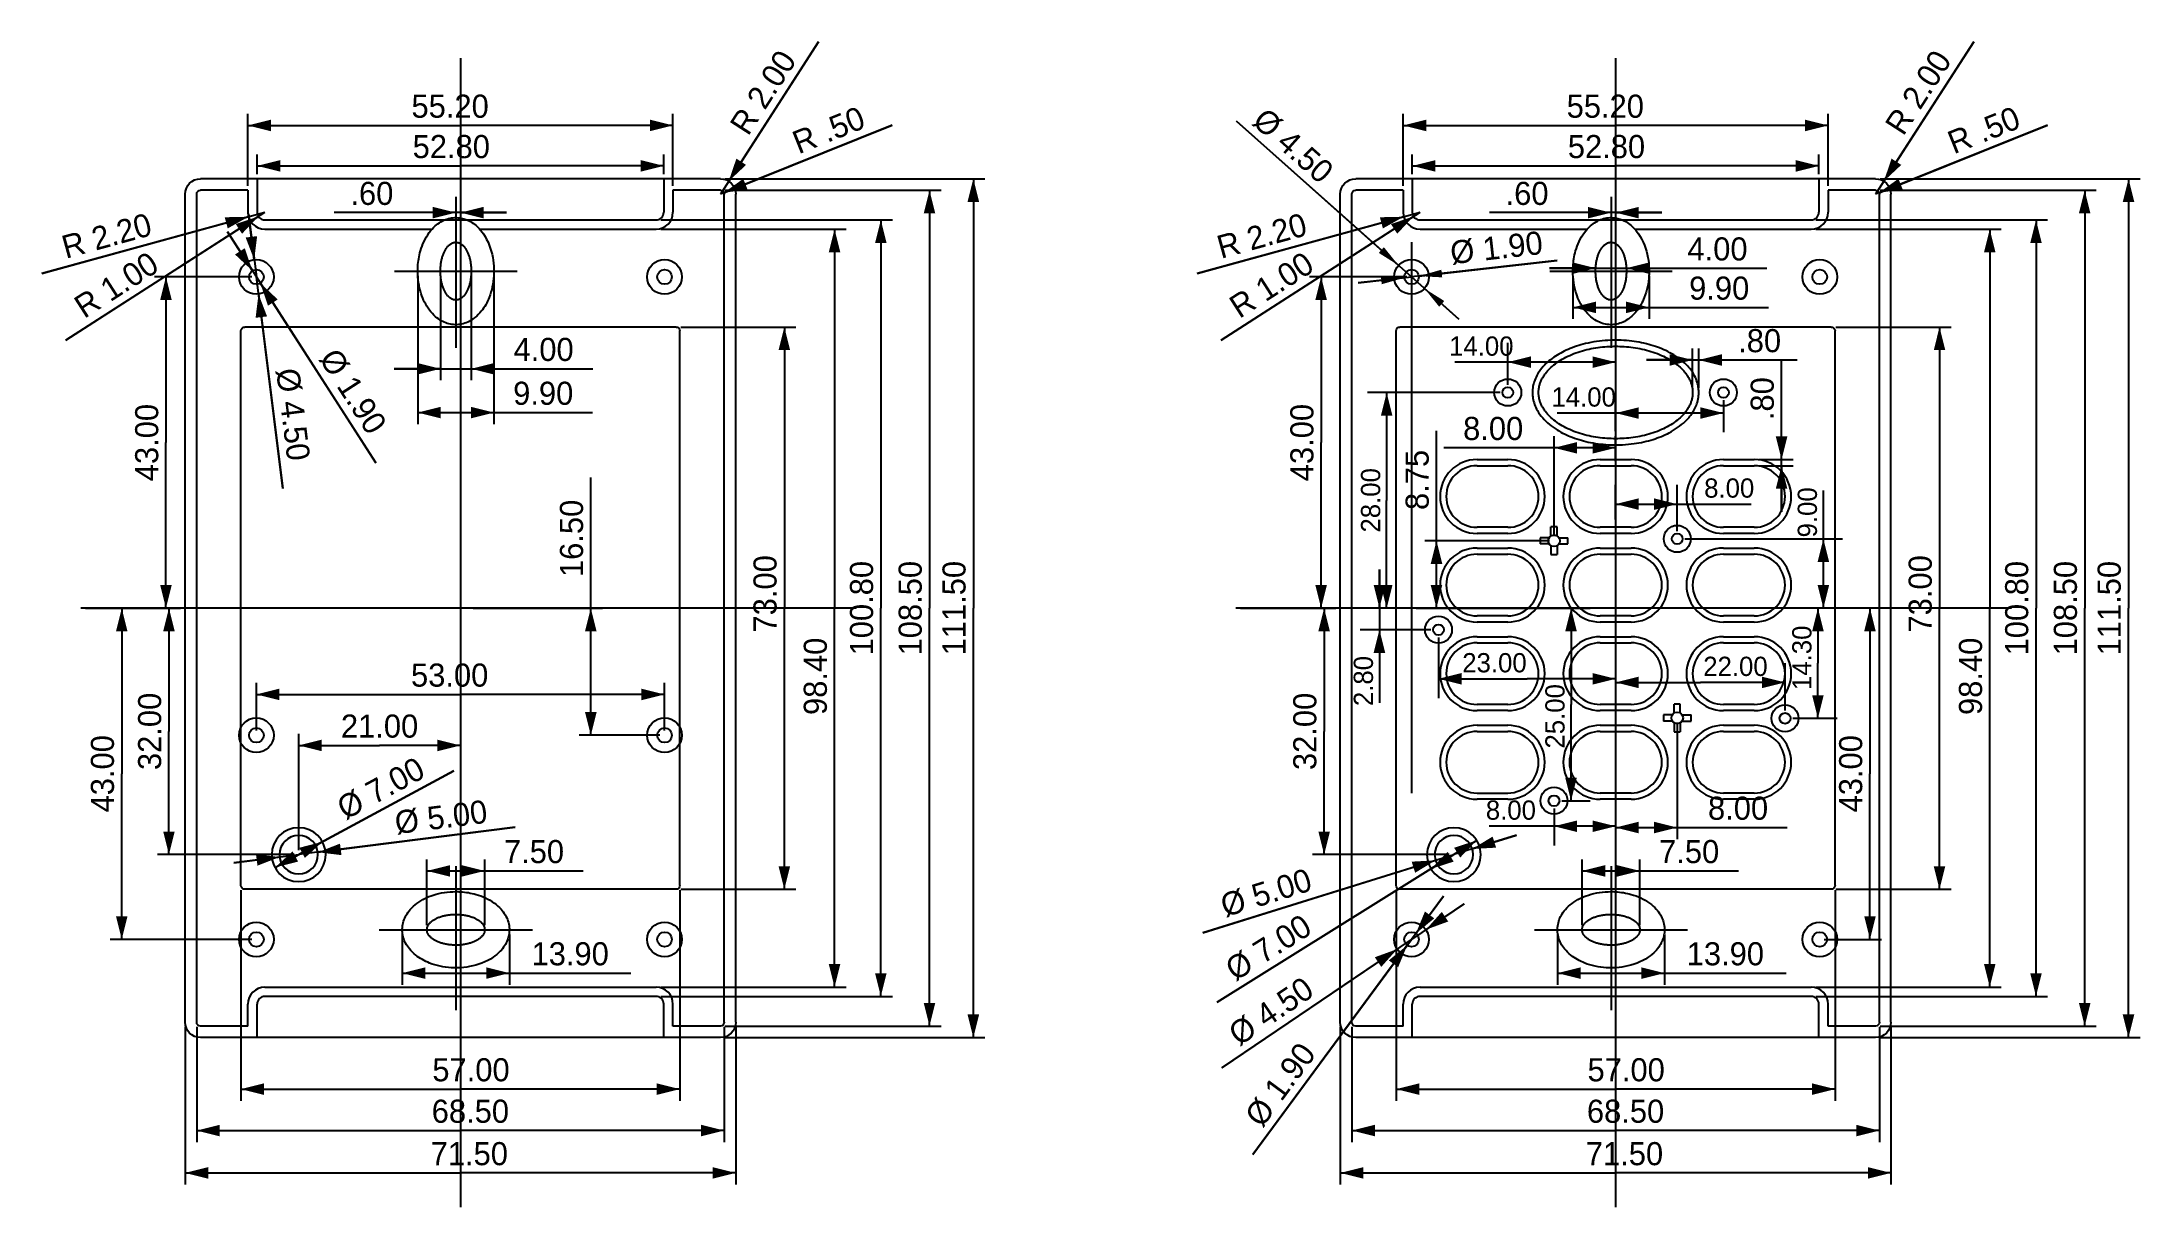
# Model space of a CAD drawing. Extents: x -144 to 128, y -78 to 74.
import ezdxf

# ---------------------------------------------------------------- set-up
doc = ezdxf.new("R2010")
doc.units = 0
doc.header["$MEASUREMENT"] = 0
doc.linetypes.add('dashed', pattern=[0])
doc.linetypes.add('solid', pattern=[0])
doc.layers.add('253', color=7, linetype='solid')
doc.layers.add('254', color=7, linetype='solid')
doc.dimstyles.get("Standard").update_dxf_attribs({"dimtxt": 0.18, "dimasz": 0.18, "dimexe": 0.18, "dimexo": 0.0625, "dimgap": 0.09, "dimtad": 0, "dimtih": 1, "dimtoh": 1, "dimdec": 4, "dimzin": 0, "dimdsep": 46, "dimtxsty": 'Standard', "dimcen": 0.09, "dimadec": 0, "dimazin": 0, "dimtfac": 1, "dimtdec": 4, "dimtofl": 0, "dimtmove": 0, "dimatfit": 0, "dimfxl": 0, "dimtolj": 1, "dimtzin": 0, "dimarcsym": 0})

msp = doc.modelspace()

# ---------------------------------------------------------------- blocks, each defined once
blk = doc.blocks.new('*D0')
at = {"layer": '254', "color": 4, "linetype": 'solid'}
for p, q in [((-82.89, -28.45), (-111, -32)), ((-108.52, -31.69), (-82.89, -28.45)), ((-119.43, -33.06), (-111, -32)), ((-113.48, -32.31), (-119.43, -33.06)), ((-111, -32), (-111, -32))]:
    blk.add_line(p, q, dxfattribs=at)
for points in [[(-116.36, -33.43), (-116.55, -31.94), (-113.48, -32.31)], [(-105.64, -30.57), (-105.45, -32.06), (-108.52, -31.69)]]:
    blk.add_solid(points, dxfattribs=at)
at = {"layer": '254', "color": 4, "linetype": 'solid', "lineweight": 0, "insert": (-92.52, -27.16), "char_height": 3, "width": 2.043487010649e-311, "attachment_point": 5, "rotation": 7.1878}
blk.add_mtext('{\\H3.000000;%%C 5.00}', dxfattribs=at)
blk = doc.blocks.new('*D1')
at = {"layer": '254', "color": 4, "linetype": 'solid'}
for p, q in [((-111, -32), (-90.88, -21.13)), ((-90.88, -21.13), (-111, -32)), ((-114.08, -33.66), (-111, -32)), ((-107.92, -30.34), (-111, -32)), ((-111, -32), (-111, -32))]:
    blk.add_line(p, q, dxfattribs=at)
for points in [[(-111.8, -31.58), (-111.08, -32.9), (-114.08, -33.66)], [(-110.2, -32.42), (-110.92, -31.1), (-107.92, -30.34)]]:
    blk.add_solid(points, dxfattribs=at)
at = {"layer": '254', "color": 4, "linetype": 'solid', "lineweight": 0, "insert": (-100.33, -23.41), "char_height": 3, "width": 2.043487010649e-311, "attachment_point": 5, "rotation": 28.3681}
blk.add_mtext('{\\H3.000000;%%C 7.00}', dxfattribs=at)
blk = doc.blocks.new('*D2')
at = {"layer": '254', "color": 4, "linetype": 'solid'}
for p, q in [((-117.01, 43.8), (-120.26, 48.85)), ((-120.26, 48.85), (-116.5, 43)), ((-100.99, 18.88), (-116.5, 43)), ((-116.5, 43), (-116.5, 43)), ((-115.99, 42.2), (-100.99, 18.88))]:
    blk.add_line(p, q, dxfattribs=at)
for points in [[(-119.27, 45.92), (-118.01, 46.73), (-117.01, 43.8)], [(-113.73, 40.08), (-114.99, 39.27), (-115.99, 42.2)]]:
    blk.add_solid(points, dxfattribs=at)
at = {"layer": '254', "color": 4, "linetype": 'solid', "lineweight": 0, "insert": (-103.98, 28.13), "char_height": 3, "width": 2.043487010649e-311, "attachment_point": 5, "rotation": 302.7487}
blk.add_mtext('{\\H3.000000;%%C 1.90}', dxfattribs=at)
blk = doc.blocks.new('*D3')
at = {"layer": '254', "color": 4, "linetype": 'solid'}
for p, q in [((-116.78, 45.23), (-117.52, 51.19)), ((-117.52, 51.19), (-116.5, 43)), ((-113.08, 15.52), (-116.5, 43)), ((-116.5, 43), (-116.5, 43)), ((-116.22, 40.77), (-113.08, 15.52))]:
    blk.add_line(p, q, dxfattribs=at)
for points in [[(-117.89, 48.12), (-116.4, 48.3), (-116.78, 45.23)], [(-115.11, 37.88), (-116.6, 37.7), (-116.22, 40.77)]]:
    blk.add_solid(points, dxfattribs=at)
at = {"layer": '254', "color": 4, "linetype": 'solid', "lineweight": 0, "insert": (-111.77, 25.15), "char_height": 3, "width": 2.043487010649e-311, "attachment_point": 5, "rotation": 277.0943}
blk.add_mtext('{\\H3.000000;%%C 4.50}', dxfattribs=at)
blk = doc.blocks.new('*D4')
at = {"layer": '254', "color": 4, "linetype": 'solid'}
for p, q in [((-141.24, 34.79), (-115.4, 51.4)), ((-116.24, 50.86), (-141.24, 34.79))]:
    blk.add_line(p, q, dxfattribs=at)
blk.add_solid([(-118.36, 48.61), (-119.17, 49.87), (-116.24, 50.86)], dxfattribs=at)
at = {"layer": '254', "color": 4, "linetype": 'solid', "lineweight": 0, "insert": (-134.68, 41.97), "char_height": 3, "width": 2.043487010649e-311, "attachment_point": 5, "rotation": 32.726}
blk.add_mtext('{\\H3.000000;R 1.00}', dxfattribs=at)
blk = doc.blocks.new('*D5')
at = {"layer": '254', "color": 4, "linetype": 'solid'}
for p, q in [((-144.34, 43.45), (-115.4, 51.4)), ((-117.52, 50.82), (-144.34, 43.45))]:
    blk.add_line(p, q, dxfattribs=at)
blk.add_solid([(-120.22, 49.3), (-120.61, 50.75), (-117.52, 50.82)], dxfattribs=at)
at = {"layer": '254', "color": 4, "linetype": 'solid', "lineweight": 0, "insert": (-135.94, 48.34), "char_height": 3, "width": 2.043487010649e-311, "attachment_point": 5, "rotation": 15.3547}
blk.add_mtext('{\\H3.000000;R 2.20}', dxfattribs=at)
blk = doc.blocks.new('*D6')
at = {"layer": '254', "color": 4, "linetype": 'solid'}
for p, q in [((-33.93, 62.69), (-56.25, 53.75)), ((-55.79, 53.94), (-33.93, 62.69))]:
    blk.add_line(p, q, dxfattribs=at)
blk.add_solid([(-53.28, 55.75), (-52.72, 54.35), (-55.79, 53.94)], dxfattribs=at)
at = {"layer": '254', "color": 4, "linetype": 'solid', "lineweight": 0, "insert": (-42.19, 62.06), "char_height": 3, "width": 2.043487010649e-311, "attachment_point": 5, "rotation": 21.825}
blk.add_mtext('{\\H3.000000;R .50}', dxfattribs=at)
blk = doc.blocks.new('*D7')
at = {"layer": '254', "color": 4, "linetype": 'solid'}
for p, q in [((-43.5, 73.51), (-56.25, 53.75)), ((-55.17, 55.43), (-43.5, 73.51))]:
    blk.add_line(p, q, dxfattribs=at)
blk.add_solid([(-54.17, 58.36), (-52.91, 57.55), (-55.17, 55.43)], dxfattribs=at)
at = {"layer": '254', "color": 4, "linetype": 'solid', "lineweight": 0, "insert": (-50.69, 66.96), "char_height": 3, "width": 2.043487010649e-311, "attachment_point": 5, "rotation": 57.1743}
blk.add_mtext('{\\H3.000000;R 2.00}', dxfattribs=at)
blk = doc.blocks.new('*D8')
at = {"layer": '254', "color": 4, "linetype": 'solid'}
for p, q in [((-138.7, 0), (-132.48, 0)), ((-133.98, 0), (-133.98, -21.5)), ((-133.98, -43), (-133.98, -21.5)), ((-117.1, -43), (-135.48, -43))]:
    blk.add_line(p, q, dxfattribs=at)
for points in [[(-133.23, -3), (-134.73, -3), (-133.98, 0)], [(-134.73, -40), (-133.23, -40), (-133.98, -43)]]:
    blk.add_solid(points, dxfattribs=at)
at = {"layer": '254', "color": 4, "linetype": 'solid', "lineweight": 0, "insert": (-136.47, -21.5), "char_height": 3, "width": 2.043487010649e-311, "attachment_point": 5, "rotation": 90}
blk.add_mtext('{\\H3.000000;43.00}', dxfattribs=at)
blk = doc.blocks.new('*D9')
at = {"layer": '254', "color": 4, "linetype": 'solid'}
for p, q in [((-117.1, 43), (-129.74, 43)), ((-128.24, 43), (-128.24, 21.5)), ((-128.24, 0), (-128.24, 21.5)), ((-138.7, 0), (-126.74, 0))]:
    blk.add_line(p, q, dxfattribs=at)
for points in [[(-127.49, 40), (-128.99, 40), (-128.24, 43)], [(-128.99, 3), (-127.49, 3), (-128.24, 0)]]:
    blk.add_solid(points, dxfattribs=at)
at = {"layer": '254', "color": 4, "linetype": 'solid', "lineweight": 0, "insert": (-130.72, 21.5), "char_height": 3, "width": 2.043487010649e-311, "attachment_point": 5, "rotation": 90}
blk.add_mtext('{\\H3.000000;43.00}', dxfattribs=at)
blk = doc.blocks.new('*D10')
at = {"layer": '254', "color": 4, "linetype": 'solid'}
for p, q in [((-73.07, 0), (-73.07, 16.96)), ((-88.35, 0), (-71.57, 0)), ((-73.07, 0), (-73.07, 0)), ((-73.07, -16.5), (-73.07, 0)), ((-64.1, -16.5), (-74.57, -16.5))]:
    blk.add_line(p, q, dxfattribs=at)
for points in [[(-72.32, -3), (-73.82, -3), (-73.07, 0)], [(-73.82, -13.5), (-72.32, -13.5), (-73.07, -16.5)]]:
    blk.add_solid(points, dxfattribs=at)
at = {"layer": '254', "color": 4, "linetype": 'solid', "lineweight": 0, "insert": (-75.56, 9.06), "char_height": 3, "width": 2.043487010649e-311, "attachment_point": 5, "rotation": 90}
blk.add_mtext('{\\H3.000000;16.50}', dxfattribs=at)
blk = doc.blocks.new('*D11')
at = {"layer": '254', "color": 4, "linetype": 'solid'}
for p, q in [((-138.7, 0), (-126.35, 0)), ((-127.85, 0), (-127.85, -16)), ((-127.85, -32), (-127.85, -16)), ((-111.6, -32), (-129.35, -32))]:
    blk.add_line(p, q, dxfattribs=at)
for points in [[(-127.1, -3), (-128.6, -3), (-127.85, 0)], [(-128.6, -29), (-127.1, -29), (-127.85, -32)]]:
    blk.add_solid(points, dxfattribs=at)
at = {"layer": '254', "color": 4, "linetype": 'solid', "lineweight": 0, "insert": (-130.34, -16), "char_height": 3, "width": 2.043487010649e-311, "attachment_point": 5, "rotation": 90}
blk.add_mtext('{\\H3.000000;32.00}', dxfattribs=at)
blk = doc.blocks.new('*D12')
at = {"layer": '254', "color": 4, "linetype": 'solid'}
for p, q in [((-55.65, 55.75), (-21.9, 55.75)), ((-23.4, 55.75), (-23.4, 0)), ((-23.4, -55.75), (-23.4, 0)), ((-55.65, -55.75), (-21.9, -55.75))]:
    blk.add_line(p, q, dxfattribs=at)
for points in [[(-22.65, 52.75), (-24.15, 52.75), (-23.4, 55.75)], [(-24.15, -52.75), (-22.65, -52.75), (-23.4, -55.75)]]:
    blk.add_solid(points, dxfattribs=at)
at = {"layer": '254', "color": 4, "linetype": 'solid', "lineweight": 0, "insert": (-25.89, 0), "char_height": 3, "width": 2.043487010649e-311, "attachment_point": 5, "rotation": 90}
blk.add_mtext('{\\H3.000000;111.50}', dxfattribs=at)
blk = doc.blocks.new('*D13')
at = {"layer": '254', "color": 4, "linetype": 'solid'}
for p, q in [((-55.65, 54.25), (-27.59, 54.25)), ((-29.09, 54.25), (-29.09, 0)), ((-29.09, -54.25), (-29.09, 0)), ((-55.65, -54.25), (-27.59, -54.25))]:
    blk.add_line(p, q, dxfattribs=at)
for points in [[(-28.34, 51.25), (-29.84, 51.25), (-29.09, 54.25)], [(-29.84, -51.25), (-28.34, -51.25), (-29.09, -54.25)]]:
    blk.add_solid(points, dxfattribs=at)
at = {"layer": '254', "color": 4, "linetype": 'solid', "lineweight": 0, "insert": (-31.58, 0), "char_height": 3, "width": 2.043487010649e-311, "attachment_point": 5, "rotation": 90}
blk.add_mtext('{\\H3.000000;108.50}', dxfattribs=at)
blk = doc.blocks.new('*D14')
at = {"layer": '254', "color": 4, "linetype": 'solid'}
for p, q in [((-64, 50.4), (-33.91, 50.4)), ((-35.41, 50.4), (-35.41, 0)), ((-35.41, -50.4), (-35.41, 0)), ((-64, -50.4), (-33.91, -50.4))]:
    blk.add_line(p, q, dxfattribs=at)
for points in [[(-34.66, 47.4), (-36.16, 47.4), (-35.41, 50.4)], [(-36.16, -47.4), (-34.66, -47.4), (-35.41, -50.4)]]:
    blk.add_solid(points, dxfattribs=at)
at = {"layer": '254', "color": 4, "linetype": 'solid', "lineweight": 0, "insert": (-37.9, 0), "char_height": 3, "width": 2.043487010649e-311, "attachment_point": 5, "rotation": 90}
blk.add_mtext('{\\H3.000000;100.80}', dxfattribs=at)
blk = doc.blocks.new('*D15')
at = {"layer": '254', "color": 4, "linetype": 'solid'}
for p, q in [((-64, 49.2), (-39.92, 49.2)), ((-41.42, 49.2), (-41.42, 0)), ((-41.42, -49.2), (-41.42, 0)), ((-64, -49.2), (-39.92, -49.2))]:
    blk.add_line(p, q, dxfattribs=at)
for points in [[(-40.67, 46.2), (-42.17, 46.2), (-41.42, 49.2)], [(-42.17, -46.2), (-40.67, -46.2), (-41.42, -49.2)]]:
    blk.add_solid(points, dxfattribs=at)
at = {"layer": '254', "color": 4, "linetype": 'solid', "lineweight": 0, "insert": (-43.9, -8.85), "char_height": 3, "width": 2.043487010649e-311, "attachment_point": 5, "rotation": 90}
blk.add_mtext('{\\H3.000000;98.40}', dxfattribs=at)
blk = doc.blocks.new('*D16')
at = {"layer": '254', "color": 4, "linetype": 'solid'}
for p, q in [((-61.4, 36.5), (-46.44, 36.5)), ((-47.94, 36.5), (-47.94, 0)), ((-47.94, -36.5), (-47.94, 0)), ((-61.4, -36.5), (-46.44, -36.5))]:
    blk.add_line(p, q, dxfattribs=at)
for points in [[(-47.19, 33.5), (-48.69, 33.5), (-47.94, 36.5)], [(-48.69, -33.5), (-47.19, -33.5), (-47.94, -36.5)]]:
    blk.add_solid(points, dxfattribs=at)
at = {"layer": '254', "color": 4, "linetype": 'solid', "lineweight": 0, "insert": (-50.43, 1.86), "char_height": 3, "width": 2.043487010649e-311, "attachment_point": 5, "rotation": 90}
blk.add_mtext('{\\H3.000000;73.00}', dxfattribs=at)
blk = doc.blocks.new('*D17')
at = {"layer": '254', "color": 4, "linetype": 'solid'}
for p, q in [((-95.55, 43.15), (-95.55, 23.89)), ((-85.65, 43.15), (-85.65, 23.89)), ((-95.55, 25.39), (-85.65, 25.39)), ((-85.65, 25.39), (-85.65, 25.39)), ((-85.65, 25.39), (-72.86, 25.39))]:
    blk.add_line(p, q, dxfattribs=at)
for points in [[(-92.55, 26.14), (-92.55, 24.64), (-95.55, 25.39)], [(-88.65, 24.64), (-88.65, 26.14), (-85.65, 25.39)]]:
    blk.add_solid(points, dxfattribs=at)
at = {"layer": '254', "color": 4, "linetype": 'solid', "lineweight": 0, "insert": (-79.25, 27.88), "char_height": 3, "width": 2.043487010649e-311, "attachment_point": 5}
blk.add_mtext('{\\H3.000000;9.90}', dxfattribs=at)
blk = doc.blocks.new('*D18')
at = {"layer": '254', "color": 4, "linetype": 'solid'}
for p, q in [((-92.6, 43.15), (-92.6, 29.58)), ((-88.6, 43.15), (-88.6, 29.58)), ((-92.6, 31.08), (-98.6, 31.08)), ((-98.6, 31.08), (-88.6, 31.08)), ((-88.6, 31.08), (-72.81, 31.08))]:
    blk.add_line(p, q, dxfattribs=at)
for points in [[(-95.6, 30.33), (-95.6, 31.83), (-92.6, 31.08)], [(-85.6, 31.83), (-85.6, 30.33), (-88.6, 31.08)]]:
    blk.add_solid(points, dxfattribs=at)
at = {"layer": '254', "color": 4, "linetype": 'solid', "lineweight": 0, "insert": (-79.2, 33.57), "char_height": 3, "width": 2.043487010649e-311, "attachment_point": 5}
blk.add_mtext('{\\H3.000000;4.00}', dxfattribs=at)
blk = doc.blocks.new('*D19')
at = {"layer": '254', "color": 4, "linetype": 'solid'}
for p, q in [((-97.55, -42.35), (-97.55, -48.88)), ((-83.65, -42.35), (-83.65, -48.88)), ((-97.55, -47.38), (-83.65, -47.38)), ((-83.65, -47.38), (-83.65, -47.38)), ((-83.65, -47.38), (-67.86, -47.38))]:
    blk.add_line(p, q, dxfattribs=at)
for points in [[(-94.55, -46.63), (-94.55, -48.13), (-97.55, -47.38)], [(-86.65, -48.13), (-86.65, -46.63), (-83.65, -47.38)]]:
    blk.add_solid(points, dxfattribs=at)
at = {"layer": '254', "color": 4, "linetype": 'solid', "lineweight": 0, "insert": (-75.75, -44.89), "char_height": 3, "width": 2.043487010649e-311, "attachment_point": 5}
blk.add_mtext('{\\H3.000000;13.90}', dxfattribs=at)
blk = doc.blocks.new('*D20')
at = {"layer": '254', "color": 4, "linetype": 'solid'}
for p, q in [((-94.35, -41.15), (-94.35, -32.61)), ((-86.85, -41.15), (-86.85, -32.61)), ((-94.35, -34.11), (-86.85, -34.11)), ((-86.85, -34.11), (-86.85, -34.11)), ((-86.85, -34.11), (-74.06, -34.11))]:
    blk.add_line(p, q, dxfattribs=at)
for points in [[(-91.35, -33.36), (-91.35, -34.86), (-94.35, -34.11)], [(-89.85, -34.86), (-89.85, -33.36), (-86.85, -34.11)]]:
    blk.add_solid(points, dxfattribs=at)
at = {"layer": '254', "color": 4, "linetype": 'solid', "lineweight": 0, "insert": (-80.45, -31.62), "char_height": 3, "width": 2.043487010649e-311, "attachment_point": 5}
blk.add_mtext('{\\H3.000000;7.50}', dxfattribs=at)
blk = doc.blocks.new('*D21')
at = {"layer": '254', "color": 4, "linetype": 'solid'}
for p, q in [((-116.5, -15.9), (-116.5, -9.7)), ((-63.5, -15.9), (-63.5, -9.7)), ((-116.5, -11.2), (-90, -11.2)), ((-63.5, -11.2), (-90, -11.2))]:
    blk.add_line(p, q, dxfattribs=at)
for points in [[(-113.5, -10.45), (-113.5, -11.95), (-116.5, -11.2)], [(-66.5, -11.95), (-66.5, -10.45), (-63.5, -11.2)]]:
    blk.add_solid(points, dxfattribs=at)
at = {"layer": '254', "color": 4, "linetype": 'solid', "lineweight": 0, "insert": (-91.4, -8.71), "char_height": 3, "width": 2.043487010649e-311, "attachment_point": 5}
blk.add_mtext('{\\H3.000000;53.00}', dxfattribs=at)
blk = doc.blocks.new('*D22')
at = {"layer": '254', "color": 4, "linetype": 'solid'}
for p, q in [((-90, -3.77), (-90, -19.32)), ((-111, -31.4), (-111, -16.32)), ((-111, -17.82), (-100.5, -17.82)), ((-90, -17.82), (-100.5, -17.82))]:
    blk.add_line(p, q, dxfattribs=at)
for points in [[(-108, -17.07), (-108, -18.57), (-111, -17.82)], [(-93, -18.57), (-93, -17.07), (-90, -17.82)]]:
    blk.add_solid(points, dxfattribs=at)
at = {"layer": '254', "color": 4, "linetype": 'solid', "lineweight": 0, "insert": (-100.5, -15.33), "char_height": 3, "width": 2.043487010649e-311, "attachment_point": 5}
blk.add_mtext('{\\H3.000000;21.00}', dxfattribs=at)
blk = doc.blocks.new('*D23')
at = {"layer": '254', "color": 4, "linetype": 'solid'}
for p, q in [((-90, 70.8), (-90, 49.85)), ((-90.6, 52.8), (-90.6, 49.85)), ((-90.6, 51.35), (-106.39, 51.35)), ((-84, 51.35), (-90.6, 51.35)), ((-90, 51.35), (-84, 51.35))]:
    blk.add_line(p, q, dxfattribs=at)
for points in [[(-93.6, 50.6), (-93.6, 52.1), (-90.6, 51.35)], [(-87, 52.1), (-87, 50.6), (-90, 51.35)]]:
    blk.add_solid(points, dxfattribs=at)
at = {"layer": '254', "color": 4, "linetype": 'solid', "lineweight": 0, "insert": (-101.5, 53.83), "char_height": 3, "width": 2.043487010649e-311, "attachment_point": 5}
blk.add_mtext('{\\H3.000000;.60}', dxfattribs=at)
blk = doc.blocks.new('*D24')
at = {"layer": '254', "color": 4, "linetype": 'solid'}
for p, q in [((-117.6, 54.85), (-117.6, 64.17)), ((-117.6, 62.67), (-90, 62.67)), ((-62.4, 62.67), (-90, 62.67)), ((-62.4, 54.85), (-62.4, 64.17))]:
    blk.add_line(p, q, dxfattribs=at)
for points in [[(-114.6, 63.42), (-114.6, 61.92), (-117.6, 62.67)], [(-65.4, 61.92), (-65.4, 63.42), (-62.4, 62.67)]]:
    blk.add_solid(points, dxfattribs=at)
at = {"layer": '254', "color": 4, "linetype": 'solid', "lineweight": 0, "insert": (-91.34, 65.15), "char_height": 3, "width": 2.043487010649e-311, "attachment_point": 5}
blk.add_mtext('{\\H3.000000;55.20}', dxfattribs=at)
blk = doc.blocks.new('*D25')
at = {"layer": '254', "color": 4, "linetype": 'solid'}
for p, q in [((-116.4, 56.35), (-116.4, 58.92)), ((-116.4, 57.42), (-90, 57.42)), ((-63.6, 57.42), (-90, 57.42)), ((-63.6, 56.35), (-63.6, 58.92))]:
    blk.add_line(p, q, dxfattribs=at)
for points in [[(-113.4, 58.17), (-113.4, 56.67), (-116.4, 57.42)], [(-66.6, 56.67), (-66.6, 58.17), (-63.6, 57.42)]]:
    blk.add_solid(points, dxfattribs=at)
at = {"layer": '254', "color": 4, "linetype": 'solid', "lineweight": 0, "insert": (-91.19, 59.91), "char_height": 3, "width": 2.043487010649e-311, "attachment_point": 5}
blk.add_mtext('{\\H3.000000;52.80}', dxfattribs=at)
blk = doc.blocks.new('*D26')
at = {"layer": '254', "color": 4, "linetype": 'solid'}
for p, q in [((-125.75, -54.35), (-125.75, -74.82)), ((-54.25, -54.35), (-54.25, -74.82)), ((-125.75, -73.32), (-90, -73.32)), ((-54.25, -73.32), (-90, -73.32))]:
    blk.add_line(p, q, dxfattribs=at)
for points in [[(-122.75, -72.57), (-122.75, -74.07), (-125.75, -73.32)], [(-57.25, -74.07), (-57.25, -72.57), (-54.25, -73.32)]]:
    blk.add_solid(points, dxfattribs=at)
at = {"layer": '254', "color": 4, "linetype": 'solid', "lineweight": 0, "insert": (-88.85, -70.84), "char_height": 3, "width": 2.043487010649e-311, "attachment_point": 5}
blk.add_mtext('{\\H3.000000;71.50}', dxfattribs=at)
blk = doc.blocks.new('*D27')
at = {"layer": '254', "color": 4, "linetype": 'solid'}
for p, q in [((-124.25, -54.35), (-124.25, -69.32)), ((-55.75, -54.35), (-55.75, -69.32)), ((-124.25, -67.82), (-90, -67.82)), ((-55.75, -67.82), (-90, -67.82))]:
    blk.add_line(p, q, dxfattribs=at)
for points in [[(-121.25, -67.07), (-121.25, -68.57), (-124.25, -67.82)], [(-58.75, -68.57), (-58.75, -67.07), (-55.75, -67.82)]]:
    blk.add_solid(points, dxfattribs=at)
at = {"layer": '254', "color": 4, "linetype": 'solid', "lineweight": 0, "insert": (-88.71, -65.33), "char_height": 3, "width": 2.043487010649e-311, "attachment_point": 5}
blk.add_mtext('{\\H3.000000;68.50}', dxfattribs=at)
blk = doc.blocks.new('*D28')
at = {"layer": '254', "color": 4, "linetype": 'solid'}
for p, q in [((-118.5, -36.6), (-118.5, -63.94)), ((-61.5, -36.6), (-61.5, -63.94)), ((-118.5, -62.44), (-90, -62.44)), ((-61.5, -62.44), (-90, -62.44))]:
    blk.add_line(p, q, dxfattribs=at)
for points in [[(-115.5, -61.69), (-115.5, -63.19), (-118.5, -62.44)], [(-64.5, -63.19), (-64.5, -61.69), (-61.5, -62.44)]]:
    blk.add_solid(points, dxfattribs=at)
at = {"layer": '254', "color": 4, "linetype": 'solid', "lineweight": 0, "insert": (-88.63, -59.95), "char_height": 3, "width": 2.043487010649e-311, "attachment_point": 5}
blk.add_mtext('{\\H3.000000;57.00}', dxfattribs=at)
blk = doc.blocks.new('*D29')
at = {"layer": '253', "color": 4, "linetype": 'solid'}
for p, q in [((52.41, 45.15), (33.5, 43)), ((34.44, 43.11), (52.41, 45.15)), ((26.59, 42.22), (33.5, 43)), ((32.56, 42.89), (26.59, 42.22)), ((33.5, 43), (33.5, 43))]:
    blk.add_line(p, q, dxfattribs=at)
for points in [[(37.37, 43.94), (37.48, 42.95), (34.44, 43.11)], [(29.63, 42.06), (29.52, 43.05), (32.56, 42.89)]]:
    blk.add_solid(points, dxfattribs=at)
at = {"layer": '253', "color": 4, "linetype": 'solid', "lineweight": 0, "insert": (44.53, 46.76), "char_height": 3, "attachment_point": 5, "rotation": 6.482}
blk.add_mtext('{\\H3.000000;%%C 1.90}', dxfattribs=at)
blk = doc.blocks.new('*D30')
at = {"layer": '253', "color": 4, "linetype": 'solid'}
for p, q in [((31.82, 44.5), (10.75, 63.24)), ((10.75, 63.24), (33.5, 43)), ((39.66, 37.52), (33.5, 43)), ((33.5, 43), (33.5, 43)), ((35.18, 41.5), (39.66, 37.52))]:
    blk.add_line(p, q, dxfattribs=at)
for points in [[(29.25, 46.12), (29.91, 46.86), (31.82, 44.5)], [(37.75, 39.88), (37.09, 39.14), (35.18, 41.5)]]:
    blk.add_solid(points, dxfattribs=at)
at = {"layer": '253', "color": 4, "linetype": 'solid', "lineweight": 0, "insert": (18.11, 60.02), "char_height": 3, "attachment_point": 5, "rotation": 318.3409}
blk.add_mtext('{\\H3.000000;%%C 4.50}', dxfattribs=at)
blk = doc.blocks.new('*D31')
at = {"layer": '253', "color": 4, "linetype": 'solid'}
for p, q in [((34.5, 0), (56.71, 0)), ((54.21, 0), (54.21, -12.5)), ((54.21, -25), (54.21, -12.5)), ((53, -25), (56.71, -25))]:
    blk.add_line(p, q, dxfattribs=at)
for points in [[(54.96, -3), (53.46, -3), (54.21, 0)], [(53.46, -22), (54.96, -22), (54.21, -25)]]:
    blk.add_solid(points, dxfattribs=at)
at = {"layer": '253', "color": 4, "linetype": 'solid', "lineweight": 0, "insert": (52.14, -14.04), "char_height": 2.5, "attachment_point": 5, "rotation": 90}
blk.add_mtext('{\\H2.500000;25.00}', dxfattribs=at)
blk = doc.blocks.new('*D32')
at = {"layer": '253', "color": 4, "linetype": 'solid'}
for p, q in [((29.33, 0), (29.33, 5)), ((29.33, 5), (29.33, -2.8)), ((30.5, 0), (26.83, 0)), ((36, -2.8), (26.83, -2.8)), ((29.33, -2.8), (29.33, -12.3))]:
    blk.add_line(p, q, dxfattribs=at)
for points in [[(28.58, 3), (30.08, 3), (29.33, 0)], [(30.08, -5.8), (28.58, -5.8), (29.33, -2.8)]]:
    blk.add_solid(points, dxfattribs=at)
at = {"layer": '253', "color": 4, "linetype": 'solid', "lineweight": 0, "insert": (27.26, -9.46), "char_height": 2.5, "attachment_point": 5, "rotation": 90}
blk.add_mtext('{\\H2.500000;2.80}', dxfattribs=at)
blk = doc.blocks.new('*D33')
at = {"layer": '253', "color": 4, "linetype": 'solid'}
for p, q in [((86.98, 9), (86.98, 15.28)), ((69, 9), (89.48, 9)), ((86.98, 0), (86.98, 9)), ((86.98, 9), (86.98, 9)), ((87.5, 0), (84.48, 0))]:
    blk.add_line(p, q, dxfattribs=at)
for points in [[(87.73, 6), (86.23, 6), (86.98, 9)], [(86.23, 3), (87.73, 3), (86.98, 0)]]:
    blk.add_solid(points, dxfattribs=at)
at = {"layer": '253', "color": 4, "linetype": 'solid', "lineweight": 0, "insert": (84.91, 12.44), "char_height": 2.5, "attachment_point": 5, "rotation": 90}
blk.add_mtext('{\\H2.500000;9.00}', dxfattribs=at)
blk = doc.blocks.new('*D34')
at = {"layer": '253', "color": 4, "linetype": 'solid'}
for p, q in [((87.5, 0), (83.77, 0)), ((86.27, 0), (86.27, -7.15)), ((86.27, -14.3), (86.27, -7.15)), ((83, -14.3), (88.77, -14.3))]:
    blk.add_line(p, q, dxfattribs=at)
for points in [[(87.02, -3), (85.52, -3), (86.27, 0)], [(85.52, -11.3), (87.02, -11.3), (86.27, -14.3)]]:
    blk.add_solid(points, dxfattribs=at)
at = {"layer": '253', "color": 4, "linetype": 'solid', "lineweight": 0, "insert": (84.2, -6.44), "char_height": 2.5, "attachment_point": 5, "rotation": 90}
blk.add_mtext('{\\H2.500000;14.30}', dxfattribs=at)
blk = doc.blocks.new('*D35')
at = {"layer": '253', "color": 4, "linetype": 'solid'}
for p, q in [((45, 28), (27.77, 28)), ((30.27, 28), (30.27, 14)), ((30.27, 0), (30.27, 14)), ((30.5, 0), (27.77, 0))]:
    blk.add_line(p, q, dxfattribs=at)
for points in [[(31.02, 25), (29.52, 25), (30.27, 28)], [(29.52, 3), (31.02, 3), (30.27, 0)]]:
    blk.add_solid(points, dxfattribs=at)
at = {"layer": '253', "color": 4, "linetype": 'solid', "lineweight": 0, "insert": (28.2, 14), "char_height": 2.5, "attachment_point": 5, "rotation": 90}
blk.add_mtext('{\\H2.500000;28.00}', dxfattribs=at)
blk = doc.blocks.new('*D36')
at = {"layer": '253', "color": 4, "linetype": 'solid'}
for p, q in [((60, -5.5), (60, -12.14)), ((82, -13.3), (82, -7.14)), ((60, -9.64), (71, -9.64)), ((82, -9.64), (71, -9.64))]:
    blk.add_line(p, q, dxfattribs=at)
for points in [[(63, -8.89), (63, -10.39), (60, -9.64)], [(79, -10.39), (79, -8.89), (82, -9.64)]]:
    blk.add_solid(points, dxfattribs=at)
at = {"layer": '253', "color": 4, "linetype": 'solid', "lineweight": 0, "insert": (75.56, -7.57), "char_height": 2.5, "attachment_point": 5}
blk.add_mtext('{\\H2.500000;22.00}', dxfattribs=at)
blk = doc.blocks.new('*D37')
at = {"layer": '253', "color": 4, "linetype": 'solid'}
for p, q in [((52, -26), (52, -30.81)), ((60, -25), (60, -30.81)), ((52, -28.31), (43.56, -28.31)), ((52, -28.31), (52, -28.31)), ((60, -28.31), (52, -28.31))]:
    blk.add_line(p, q, dxfattribs=at)
for points in [[(55, -27.56), (55, -29.06), (52, -28.31)], [(57, -29.06), (57, -27.56), (60, -28.31)]]:
    blk.add_solid(points, dxfattribs=at)
at = {"layer": '253', "color": 4, "linetype": 'solid', "lineweight": 0, "insert": (46.4, -26.23), "char_height": 2.5, "attachment_point": 5}
blk.add_mtext('{\\H2.500000;8.00}', dxfattribs=at)
blk = doc.blocks.new('*D38')
at = {"layer": '253', "color": 4, "linetype": 'solid'}
for p, q in [((60, -1), (60, -11.67)), ((37, -3.8), (37, -11.67)), ((37, -9.17), (48.5, -9.17)), ((60, -9.17), (48.5, -9.17))]:
    blk.add_line(p, q, dxfattribs=at)
for points in [[(40, -8.42), (40, -9.92), (37, -9.17)], [(57, -9.92), (57, -8.42), (60, -9.17)]]:
    blk.add_solid(points, dxfattribs=at)
at = {"layer": '253', "color": 4, "linetype": 'solid', "lineweight": 0, "insert": (44.27, -7.1), "char_height": 2.5, "attachment_point": 5}
blk.add_mtext('{\\H2.500000;23.00}', dxfattribs=at)
blk = doc.blocks.new('*D39')
at = {"layer": '253', "color": 4, "linetype": 'solid'}
for p, q in [((60, 11.5), (60, 16.01)), ((68, 10), (68, 16.01)), ((60, 13.51), (68, 13.51)), ((68, 13.51), (68, 13.51)), ((68, 13.51), (77.59, 13.51))]:
    blk.add_line(p, q, dxfattribs=at)
for points in [[(63, 14.26), (63, 12.76), (60, 13.51)], [(65, 12.76), (65, 14.26), (68, 13.51)]]:
    blk.add_solid(points, dxfattribs=at)
at = {"layer": '253', "color": 4, "linetype": 'solid', "lineweight": 0, "insert": (74.75, 15.58), "char_height": 2.5, "attachment_point": 5}
blk.add_mtext('{\\H2.500000;8.00}', dxfattribs=at)
blk = doc.blocks.new('*D40')
at = {"layer": '253', "color": 4, "linetype": 'solid'}
for p, q in [((60, 23), (60, 27.83)), ((60, 25.33), (52.41, 25.33)), ((60, 25.33), (60, 25.33)), ((74, 25.33), (60, 25.33)), ((74, 27), (74, 22.83))]:
    blk.add_line(p, q, dxfattribs=at)
for points in [[(63, 26.08), (63, 24.58), (60, 25.33)], [(71, 24.58), (71, 26.08), (74, 25.33)]]:
    blk.add_solid(points, dxfattribs=at)
at = {"layer": '253', "color": 4, "linetype": 'solid', "lineweight": 0, "insert": (55.85, 27.4), "char_height": 2.5, "attachment_point": 5}
blk.add_mtext('{\\H2.500000;14.00}', dxfattribs=at)
blk = doc.blocks.new('*D41')
at = {"layer": '253', "color": 4, "linetype": 'solid'}
for p, q in [((46, 29), (46, 34.44)), ((60, 33), (60, 29.44)), ((46, 31.94), (39.12, 31.94)), ((46, 31.94), (46, 31.94)), ((60, 31.94), (46, 31.94))]:
    blk.add_line(p, q, dxfattribs=at)
for points in [[(49, 32.69), (49, 31.19), (46, 31.94)], [(57, 31.19), (57, 32.69), (60, 31.94)]]:
    blk.add_solid(points, dxfattribs=at)
at = {"layer": '253', "color": 4, "linetype": 'solid', "lineweight": 0, "insert": (42.56, 34.01), "char_height": 2.5, "attachment_point": 5}
blk.add_mtext('{\\H2.500000;14.00}', dxfattribs=at)
blk = doc.blocks.new('*D42')
at = {"layer": '253', "color": 4, "linetype": 'solid'}
for p, q in [((47.12, -29.48), (39, -32)), ((41.39, -31.26), (47.12, -29.48)), ((6.39, -42.13), (39, -32)), ((39, -32), (39, -32)), ((36.61, -32.74), (6.39, -42.13))]:
    blk.add_line(p, q, dxfattribs=at)
for points in [[(44.03, -29.65), (44.48, -31.09), (41.39, -31.26)], [(33.97, -34.35), (33.52, -32.91), (36.61, -32.74)]]:
    blk.add_solid(points, dxfattribs=at)
at = {"layer": '253', "color": 4, "linetype": 'solid', "lineweight": 0, "insert": (14.62, -36.97), "char_height": 3, "attachment_point": 5, "rotation": 17.248}
blk.add_mtext('{\\H3.000000;%%C 5.00}', dxfattribs=at)
blk = doc.blocks.new('*D43')
at = {"layer": '253', "color": 4, "linetype": 'solid'}
for p, q in [((39, -32), (8.27, -51.17)), ((8.27, -51.17), (39, -32)), ((36.03, -33.85), (39, -32)), ((41.97, -30.15), (39, -32)), ((39, -32), (39, -32))]:
    blk.add_line(p, q, dxfattribs=at)
for points in [[(38.18, -31.63), (38.97, -32.9), (36.03, -33.85)], [(39.82, -32.37), (39.03, -31.1), (41.97, -30.15)]]:
    blk.add_solid(points, dxfattribs=at)
at = {"layer": '253', "color": 4, "linetype": 'solid', "lineweight": 0, "insert": (14.93, -44.08), "char_height": 3, "attachment_point": 5, "rotation": 31.9545}
blk.add_mtext('{\\H3.000000;%%C 7.00}', dxfattribs=at)
blk = doc.blocks.new('*D44')
at = {"layer": '253', "color": 4, "linetype": 'solid'}
for p, q in [((8.76, 34.79), (34.6, 51.4)), ((33.76, 50.86), (8.76, 34.79))]:
    blk.add_line(p, q, dxfattribs=at)
blk.add_solid([(31.64, 48.61), (30.83, 49.87), (33.76, 50.86)], dxfattribs=at)
at = {"layer": '253', "color": 4, "linetype": 'solid', "lineweight": 0, "insert": (15.32, 41.97), "char_height": 3, "attachment_point": 5, "rotation": 32.726}
blk.add_mtext('{\\H3.000000;R 1.00}', dxfattribs=at)
blk = doc.blocks.new('*D45')
at = {"layer": '253', "color": 4, "linetype": 'solid'}
for p, q in [((5.66, 43.45), (34.6, 51.4)), ((32.48, 50.82), (5.66, 43.45))]:
    blk.add_line(p, q, dxfattribs=at)
blk.add_solid([(29.78, 49.3), (29.39, 50.75), (32.48, 50.82)], dxfattribs=at)
at = {"layer": '253', "color": 4, "linetype": 'solid', "lineweight": 0, "insert": (14.06, 48.34), "char_height": 3, "attachment_point": 5, "rotation": 15.3547}
blk.add_mtext('{\\H3.000000;R 2.20}', dxfattribs=at)
blk = doc.blocks.new('*D46')
at = {"layer": '253', "color": 4, "linetype": 'solid'}
for p, q in [((116.07, 62.69), (93.75, 53.75)), ((94.21, 53.94), (116.07, 62.69))]:
    blk.add_line(p, q, dxfattribs=at)
blk.add_solid([(96.72, 55.75), (97.28, 54.35), (94.21, 53.94)], dxfattribs=at)
at = {"layer": '253', "color": 4, "linetype": 'solid', "lineweight": 0, "insert": (107.81, 62.06), "char_height": 3, "attachment_point": 5, "rotation": 21.825}
blk.add_mtext('{\\H3.000000;R .50}', dxfattribs=at)
blk = doc.blocks.new('*D47')
at = {"layer": '253', "color": 4, "linetype": 'solid'}
for p, q in [((106.5, 73.51), (93.75, 53.75)), ((94.83, 55.43), (106.5, 73.51))]:
    blk.add_line(p, q, dxfattribs=at)
blk.add_solid([(95.83, 58.36), (97.09, 57.55), (94.83, 55.43)], dxfattribs=at)
at = {"layer": '253', "color": 4, "linetype": 'solid', "lineweight": 0, "insert": (99.31, 66.96), "char_height": 3, "attachment_point": 5, "rotation": 57.1743}
blk.add_mtext('{\\H3.000000;R 2.00}', dxfattribs=at)
blk = doc.blocks.new('*D48')
at = {"layer": '253', "color": 4, "linetype": 'solid'}
for p, q in [((32.9, 43), (20.26, 43)), ((21.76, 43), (21.76, 21.5)), ((21.76, 0), (21.76, 21.5)), ((11.3, 0), (23.26, 0))]:
    blk.add_line(p, q, dxfattribs=at)
for points in [[(22.51, 40), (21.01, 40), (21.76, 43)], [(21.01, 3), (22.51, 3), (21.76, 0)]]:
    blk.add_solid(points, dxfattribs=at)
at = {"layer": '253', "color": 4, "linetype": 'solid', "lineweight": 0, "insert": (19.28, 21.5), "char_height": 3, "attachment_point": 5, "rotation": 90}
blk.add_mtext('{\\H3.000000;43.00}', dxfattribs=at)
blk = doc.blocks.new('*D49')
at = {"layer": '253', "color": 4, "linetype": 'solid'}
for p, q in [((11.3, 0), (23.65, 0)), ((22.15, 0), (22.15, -16)), ((22.15, -32), (22.15, -16)), ((38.4, -32), (20.65, -32))]:
    blk.add_line(p, q, dxfattribs=at)
for points in [[(22.9, -3), (21.4, -3), (22.15, 0)], [(21.4, -29), (22.9, -29), (22.15, -32)]]:
    blk.add_solid(points, dxfattribs=at)
at = {"layer": '253', "color": 4, "linetype": 'solid', "lineweight": 0, "insert": (19.66, -16), "char_height": 3, "attachment_point": 5, "rotation": 90}
blk.add_mtext('{\\H3.000000;32.00}', dxfattribs=at)
blk = doc.blocks.new('*D50')
at = {"layer": '253', "color": 4, "linetype": 'solid'}
for p, q in [((94.35, 55.75), (128.1, 55.75)), ((126.6, 55.75), (126.6, 0)), ((126.6, -55.75), (126.6, 0)), ((94.35, -55.75), (128.1, -55.75))]:
    blk.add_line(p, q, dxfattribs=at)
for points in [[(127.35, 52.75), (125.85, 52.75), (126.6, 55.75)], [(125.85, -52.75), (127.35, -52.75), (126.6, -55.75)]]:
    blk.add_solid(points, dxfattribs=at)
at = {"layer": '253', "color": 4, "linetype": 'solid', "lineweight": 0, "insert": (124.11, 0), "char_height": 3, "attachment_point": 5, "rotation": 90}
blk.add_mtext('{\\H3.000000;111.50}', dxfattribs=at)
blk = doc.blocks.new('*D51')
at = {"layer": '253', "color": 4, "linetype": 'solid'}
for p, q in [((94.35, 54.25), (122.41, 54.25)), ((120.91, 54.25), (120.91, 0)), ((120.91, -54.25), (120.91, 0)), ((94.35, -54.25), (122.41, -54.25))]:
    blk.add_line(p, q, dxfattribs=at)
for points in [[(121.66, 51.25), (120.16, 51.25), (120.91, 54.25)], [(120.16, -51.25), (121.66, -51.25), (120.91, -54.25)]]:
    blk.add_solid(points, dxfattribs=at)
at = {"layer": '253', "color": 4, "linetype": 'solid', "lineweight": 0, "insert": (118.42, 0), "char_height": 3, "attachment_point": 5, "rotation": 90}
blk.add_mtext('{\\H3.000000;108.50}', dxfattribs=at)
blk = doc.blocks.new('*D52')
at = {"layer": '253', "color": 4, "linetype": 'solid'}
for p, q in [((86, 50.4), (116.09, 50.4)), ((114.59, 50.4), (114.59, 0)), ((114.59, -50.4), (114.59, 0)), ((86, -50.4), (116.09, -50.4))]:
    blk.add_line(p, q, dxfattribs=at)
for points in [[(115.34, 47.4), (113.84, 47.4), (114.59, 50.4)], [(113.84, -47.4), (115.34, -47.4), (114.59, -50.4)]]:
    blk.add_solid(points, dxfattribs=at)
at = {"layer": '253', "color": 4, "linetype": 'solid', "lineweight": 0, "insert": (112.1, 0), "char_height": 3, "attachment_point": 5, "rotation": 90}
blk.add_mtext('{\\H3.000000;100.80}', dxfattribs=at)
blk = doc.blocks.new('*D53')
at = {"layer": '253', "color": 4, "linetype": 'solid'}
for p, q in [((86, 49.2), (110.08, 49.2)), ((108.58, 49.2), (108.58, 0)), ((108.58, -49.2), (108.58, 0)), ((86, -49.2), (110.08, -49.2))]:
    blk.add_line(p, q, dxfattribs=at)
for points in [[(109.33, 46.2), (107.83, 46.2), (108.58, 49.2)], [(107.83, -46.2), (109.33, -46.2), (108.58, -49.2)]]:
    blk.add_solid(points, dxfattribs=at)
at = {"layer": '253', "color": 4, "linetype": 'solid', "lineweight": 0, "insert": (106.1, -8.85), "char_height": 3, "attachment_point": 5, "rotation": 90}
blk.add_mtext('{\\H3.000000;98.40}', dxfattribs=at)
blk = doc.blocks.new('*D54')
at = {"layer": '253', "color": 4, "linetype": 'solid'}
for p, q in [((88.6, 36.5), (103.56, 36.5)), ((102.06, 36.5), (102.06, 0)), ((102.06, -36.5), (102.06, 0)), ((88.6, -36.5), (103.56, -36.5))]:
    blk.add_line(p, q, dxfattribs=at)
for points in [[(102.81, 33.5), (101.31, 33.5), (102.06, 36.5)], [(101.31, -33.5), (102.81, -33.5), (102.06, -36.5)]]:
    blk.add_solid(points, dxfattribs=at)
at = {"layer": '253', "color": 4, "linetype": 'solid', "lineweight": 0, "insert": (99.57, 1.86), "char_height": 3, "attachment_point": 5, "rotation": 90}
blk.add_mtext('{\\H3.000000;73.00}', dxfattribs=at)
blk = doc.blocks.new('*D55')
at = {"layer": '253', "color": 4, "linetype": 'solid'}
for p, q in [((54.45, 43.15), (54.45, 37.55)), ((64.35, 43.15), (64.35, 37.55)), ((54.45, 39.05), (64.35, 39.05)), ((64.35, 39.05), (64.35, 39.05)), ((64.35, 39.05), (79.85, 39.05))]:
    blk.add_line(p, q, dxfattribs=at)
for points in [[(57.45, 39.8), (57.45, 38.3), (54.45, 39.05)], [(61.35, 38.3), (61.35, 39.8), (64.35, 39.05)]]:
    blk.add_solid(points, dxfattribs=at)
at = {"layer": '253', "color": 4, "linetype": 'solid', "lineweight": 0, "insert": (73.45, 41.53), "char_height": 3, "attachment_point": 5}
blk.add_mtext('{\\H3.000000;9.90}', dxfattribs=at)
blk = doc.blocks.new('*D56')
at = {"layer": '253', "color": 4, "linetype": 'solid'}
for p, q in [((57.4, 44.14), (51.4, 44.14)), ((51.4, 44.14), (61.4, 44.14)), ((57.4, 44.35), (57.4, 44.35)), ((61.4, 44.35), (61.4, 44.35)), ((61.4, 44.14), (79.63, 44.14))]:
    blk.add_line(p, q, dxfattribs=at)
for points in [[(54.4, 43.39), (54.4, 44.89), (57.4, 44.14)], [(64.4, 44.89), (64.4, 43.39), (61.4, 44.14)]]:
    blk.add_solid(points, dxfattribs=at)
at = {"layer": '253', "color": 4, "linetype": 'solid', "lineweight": 0, "insert": (73.23, 46.62), "char_height": 3, "attachment_point": 5}
blk.add_mtext('{\\H3.000000;4.00}', dxfattribs=at)
blk = doc.blocks.new('*D57')
at = {"layer": '253', "color": 4, "linetype": 'solid'}
for p, q in [((52.45, -42.35), (52.45, -48.88)), ((66.35, -42.35), (66.35, -48.88)), ((52.45, -47.38), (66.35, -47.38)), ((66.35, -47.38), (66.35, -47.38)), ((66.35, -47.38), (82.14, -47.38))]:
    blk.add_line(p, q, dxfattribs=at)
for points in [[(55.45, -46.63), (55.45, -48.13), (52.45, -47.38)], [(63.35, -48.13), (63.35, -46.63), (66.35, -47.38)]]:
    blk.add_solid(points, dxfattribs=at)
at = {"layer": '253', "color": 4, "linetype": 'solid', "lineweight": 0, "insert": (74.25, -44.89), "char_height": 3, "attachment_point": 5}
blk.add_mtext('{\\H3.000000;13.90}', dxfattribs=at)
blk = doc.blocks.new('*D58')
at = {"layer": '253', "color": 4, "linetype": 'solid'}
for p, q in [((55.65, -41.15), (55.65, -32.61)), ((63.15, -41.15), (63.15, -32.61)), ((55.65, -34.11), (63.15, -34.11)), ((63.15, -34.11), (63.15, -34.11)), ((63.15, -34.11), (75.94, -34.11))]:
    blk.add_line(p, q, dxfattribs=at)
for points in [[(58.65, -33.36), (58.65, -34.86), (55.65, -34.11)], [(60.15, -34.86), (60.15, -33.36), (63.15, -34.11)]]:
    blk.add_solid(points, dxfattribs=at)
at = {"layer": '253', "color": 4, "linetype": 'solid', "lineweight": 0, "insert": (69.55, -31.62), "char_height": 3, "attachment_point": 5}
blk.add_mtext('{\\H3.000000;7.50}', dxfattribs=at)
blk = doc.blocks.new('*D59')
at = {"layer": '253', "color": 4, "linetype": 'solid'}
for p, q in [((60, 70.8), (60, 49.85)), ((59.4, 52.8), (59.4, 49.85)), ((59.4, 51.35), (43.61, 51.35)), ((66, 51.35), (59.4, 51.35)), ((60, 51.35), (66, 51.35))]:
    blk.add_line(p, q, dxfattribs=at)
for points in [[(56.4, 50.6), (56.4, 52.1), (59.4, 51.35)], [(63, 52.1), (63, 50.6), (60, 51.35)]]:
    blk.add_solid(points, dxfattribs=at)
at = {"layer": '253', "color": 4, "linetype": 'solid', "lineweight": 0, "insert": (48.5, 53.83), "char_height": 3, "attachment_point": 5}
blk.add_mtext('{\\H3.000000;.60}', dxfattribs=at)
blk = doc.blocks.new('*D60')
at = {"layer": '253', "color": 4, "linetype": 'solid'}
for p, q in [((32.4, 54.85), (32.4, 64.17)), ((32.4, 62.67), (60, 62.67)), ((87.6, 62.67), (60, 62.67)), ((87.6, 54.85), (87.6, 64.17))]:
    blk.add_line(p, q, dxfattribs=at)
for points in [[(35.4, 63.42), (35.4, 61.92), (32.4, 62.67)], [(84.6, 61.92), (84.6, 63.42), (87.6, 62.67)]]:
    blk.add_solid(points, dxfattribs=at)
at = {"layer": '253', "color": 4, "linetype": 'solid', "lineweight": 0, "insert": (58.66, 65.15), "char_height": 3, "attachment_point": 5}
blk.add_mtext('{\\H3.000000;55.20}', dxfattribs=at)
blk = doc.blocks.new('*D61')
at = {"layer": '253', "color": 4, "linetype": 'solid'}
for p, q in [((33.6, 56.35), (33.6, 58.92)), ((33.6, 57.42), (60, 57.42)), ((86.4, 57.42), (60, 57.42)), ((86.4, 56.35), (86.4, 58.92))]:
    blk.add_line(p, q, dxfattribs=at)
for points in [[(36.6, 58.17), (36.6, 56.67), (33.6, 57.42)], [(83.4, 56.67), (83.4, 58.17), (86.4, 57.42)]]:
    blk.add_solid(points, dxfattribs=at)
at = {"layer": '253', "color": 4, "linetype": 'solid', "lineweight": 0, "insert": (58.81, 59.91), "char_height": 3, "attachment_point": 5}
blk.add_mtext('{\\H3.000000;52.80}', dxfattribs=at)
blk = doc.blocks.new('*D62')
at = {"layer": '253', "color": 4, "linetype": 'solid'}
for p, q in [((24.25, -54.35), (24.25, -74.82)), ((95.75, -54.35), (95.75, -74.82)), ((24.25, -73.32), (60, -73.32)), ((95.75, -73.32), (60, -73.32))]:
    blk.add_line(p, q, dxfattribs=at)
for points in [[(27.25, -72.57), (27.25, -74.07), (24.25, -73.32)], [(92.75, -74.07), (92.75, -72.57), (95.75, -73.32)]]:
    blk.add_solid(points, dxfattribs=at)
at = {"layer": '253', "color": 4, "linetype": 'solid', "lineweight": 0, "insert": (61.15, -70.84), "char_height": 3, "attachment_point": 5}
blk.add_mtext('{\\H3.000000;71.50}', dxfattribs=at)
blk = doc.blocks.new('*D63')
at = {"layer": '253', "color": 4, "linetype": 'solid'}
for p, q in [((25.75, -54.35), (25.75, -69.32)), ((94.25, -54.35), (94.25, -69.32)), ((25.75, -67.82), (60, -67.82)), ((94.25, -67.82), (60, -67.82))]:
    blk.add_line(p, q, dxfattribs=at)
for points in [[(28.75, -67.07), (28.75, -68.57), (25.75, -67.82)], [(91.25, -68.57), (91.25, -67.07), (94.25, -67.82)]]:
    blk.add_solid(points, dxfattribs=at)
at = {"layer": '253', "color": 4, "linetype": 'solid', "lineweight": 0, "insert": (61.29, -65.33), "char_height": 3, "attachment_point": 5}
blk.add_mtext('{\\H3.000000;68.50}', dxfattribs=at)
blk = doc.blocks.new('*D64')
at = {"layer": '253', "color": 4, "linetype": 'solid'}
for p, q in [((31.5, -36.6), (31.5, -63.94)), ((88.5, -36.6), (88.5, -63.94)), ((31.5, -62.44), (60, -62.44)), ((88.5, -62.44), (60, -62.44))]:
    blk.add_line(p, q, dxfattribs=at)
for points in [[(34.5, -61.69), (34.5, -63.19), (31.5, -62.44)], [(85.5, -63.19), (85.5, -61.69), (88.5, -62.44)]]:
    blk.add_solid(points, dxfattribs=at)
at = {"layer": '253', "color": 4, "linetype": 'solid', "lineweight": 0, "insert": (61.37, -59.95), "char_height": 3, "attachment_point": 5}
blk.add_mtext('{\\H3.000000;57.00}', dxfattribs=at)
blk = doc.blocks.new('*D65')
at = {"layer": '253', "color": 4, "linetype": 'solid'}
for p, q in [((93.65, 0), (91.53, 0)), ((93.03, 0), (93.03, -21.5)), ((93.03, -43), (93.03, -21.5)), ((87.1, -43), (94.53, -43))]:
    blk.add_line(p, q, dxfattribs=at)
for points in [[(93.78, -3), (92.28, -3), (93.03, 0)], [(92.28, -40), (93.78, -40), (93.03, -43)]]:
    blk.add_solid(points, dxfattribs=at)
at = {"layer": '253', "color": 4, "linetype": 'solid', "lineweight": 0, "insert": (90.54, -21.5), "char_height": 3, "attachment_point": 5, "rotation": 90}
blk.add_mtext('{\\H3.000000;43.00}', dxfattribs=at)
blk = doc.blocks.new('*D66')
at = {"layer": '253', "color": 4, "linetype": 'solid'}
for p, q in [((40.33, -38.37), (33.5, -43)), ((35.36, -41.74), (40.33, -38.37)), ((8.88, -59.68), (33.5, -43)), ((33.5, -43), (33.5, -43)), ((31.64, -44.26), (8.88, -59.68))]:
    blk.add_line(p, q, dxfattribs=at)
for points in [[(37.43, -39.43), (38.27, -40.68), (35.36, -41.74)], [(29.57, -46.57), (28.73, -45.32), (31.64, -44.26)]]:
    blk.add_solid(points, dxfattribs=at)
at = {"layer": '253', "color": 4, "linetype": 'solid', "lineweight": 0, "insert": (15.27, -52.35), "char_height": 3, "attachment_point": 5, "rotation": 34.1274}
blk.add_mtext('{\\H3.000000;%%C 4.50}', dxfattribs=at)
blk = doc.blocks.new('*D67')
at = {"layer": '253', "color": 4, "linetype": 'solid'}
for p, q in [((37.63, -37.41), (33.5, -43)), ((34.06, -42.24), (37.63, -37.41)), ((12.91, -70.91), (33.5, -43)), ((33.5, -43), (33.5, -43)), ((32.94, -43.76), (12.91, -70.91))]:
    blk.add_line(p, q, dxfattribs=at)
for points in [[(35.24, -39.38), (36.45, -40.27), (34.06, -42.24)], [(31.76, -46.62), (30.55, -45.73), (32.94, -43.76)]]:
    blk.add_solid(points, dxfattribs=at)
at = {"layer": '253', "color": 4, "linetype": 'solid', "lineweight": 0, "insert": (16.49, -61.87), "char_height": 3, "attachment_point": 5, "rotation": 53.5805}
blk.add_mtext('{\\H3.000000;%%C 1.90}', dxfattribs=at)
blk = doc.blocks.new('*D68')
at = {"layer": '253', "color": 4, "linetype": 'solid'}
for p, q in [((52, 9.35), (52, 22.32)), ((60, 19.1), (60, 22.32)), ((52, 20.82), (37.71, 20.82)), ((52, 20.82), (52, 20.82)), ((60, 20.82), (52, 20.82))]:
    blk.add_line(p, q, dxfattribs=at)
for points in [[(55, 21.57), (55, 20.07), (52, 20.82)], [(57, 20.07), (57, 21.57), (60, 20.82)]]:
    blk.add_solid(points, dxfattribs=at)
at = {"layer": '253', "color": 4, "linetype": 'solid', "lineweight": 0, "insert": (44.1, 23.31), "char_height": 3, "attachment_point": 5}
blk.add_mtext('{\\H3.000000;8.00}', dxfattribs=at)
blk = doc.blocks.new('*D69')
at = {"layer": '253', "color": 4, "linetype": 'solid'}
for p, q in [((68, -14.85), (68, -29.98)), ((60, -25.4), (60, -29.98)), ((60, -28.48), (68, -28.48)), ((68, -28.48), (68, -28.48)), ((68, -28.48), (82.29, -28.48))]:
    blk.add_line(p, q, dxfattribs=at)
for points in [[(63, -27.73), (63, -29.23), (60, -28.48)], [(65, -29.23), (65, -27.73), (68, -28.48)]]:
    blk.add_solid(points, dxfattribs=at)
at = {"layer": '253', "color": 4, "linetype": 'solid', "lineweight": 0, "insert": (75.9, -25.99), "char_height": 3, "attachment_point": 5}
blk.add_mtext('{\\H3.000000;8.00}', dxfattribs=at)
blk = doc.blocks.new('*D70')
at = {"layer": '253', "color": 4, "linetype": 'solid'}
for p, q in [((36.74, 8.75), (36.74, 23.04)), ((51.4, 8.75), (35.24, 8.75)), ((36.74, 0), (36.74, 8.75)), ((36.74, 8.75), (36.74, 8.75)), ((34.1, 0), (38.24, 0))]:
    blk.add_line(p, q, dxfattribs=at)
for points in [[(37.49, 5.75), (35.99, 5.75), (36.74, 8.75)], [(35.99, 3), (37.49, 3), (36.74, 0)]]:
    blk.add_solid(points, dxfattribs=at)
at = {"layer": '253', "color": 4, "linetype": 'solid', "lineweight": 0, "insert": (34.25, 16.65), "char_height": 3, "attachment_point": 5, "rotation": 90}
blk.add_mtext('{\\H3.000000;8.75}', dxfattribs=at)
blk = doc.blocks.new('*D71')
at = {"layer": '253', "color": 4, "linetype": 'solid'}
for p, q in [((81.55, 19.3), (81.55, 32.09)), ((78.6, 19.3), (83.05, 19.3)), ((81.55, 12.5), (81.55, 19.3)), ((78.6, 18.5), (83.05, 18.5)), ((81.55, 18.5), (81.55, 12.5))]:
    blk.add_line(p, q, dxfattribs=at)
for points in [[(80.8, 22.3), (82.3, 22.3), (81.55, 19.3)], [(82.3, 15.5), (80.8, 15.5), (81.55, 18.5)]]:
    blk.add_solid(points, dxfattribs=at)
at = {"layer": '253', "color": 4, "linetype": 'solid', "lineweight": 0, "insert": (79.06, 27.2), "char_height": 3, "attachment_point": 5, "rotation": 90}
blk.add_mtext('{\\H3.000000;.80}', dxfattribs=at)
blk = doc.blocks.new('*D72')
at = {"layer": '253', "color": 4, "linetype": 'solid'}
for p, q in [((70, 28.6), (70, 33.72)), ((70.8, 28.6), (70.8, 33.72)), ((70, 32.22), (64, 32.22)), ((64, 32.22), (70.8, 32.22)), ((70.8, 32.22), (83.59, 32.22))]:
    blk.add_line(p, q, dxfattribs=at)
for points in [[(67, 31.47), (67, 32.97), (70, 32.22)], [(73.8, 32.97), (73.8, 31.47), (70.8, 32.22)]]:
    blk.add_solid(points, dxfattribs=at)
at = {"layer": '253', "color": 4, "linetype": 'solid', "lineweight": 0, "insert": (78.7, 34.71), "char_height": 3, "attachment_point": 5}
blk.add_mtext('{\\H3.000000;.80}', dxfattribs=at)

# ---------------------------------------------------------------- dimensions: what is measured, and where the dimension line sits
at = {"layer": '253', "color": 4, "linetype": 'solid'}
for base, p1, p2, override, picture, middle in [((48.503, 53.834), (59.4, 53.4), (60, 71.398), {"dimtxt": 3, "dimasz": 3, "dimexe": 1.5, "dimexo": 0.6, "dimtad": 1, "dimdec": 2, "dimtp": 0.05, "dimtm": 0.05, "dimtfac": 0.75, "dimtdec": 2}, '*D59', (48.503, 53.834)), ((42.561, 34.014), (46, 28), (60, 34), {"dimtxt": 2.5, "dimasz": 3, "dimexe": 2.5, "dimexo": 1, "dimtad": 1, "dimdec": 2, "dimtp": 0.05, "dimtm": 0.05, "dimtfac": 0.75, "dimtdec": 2}, '*D41', (42.561, 34.014)), ((78.697, 34.71), (70, 28), (70.8, 27.996), {"dimtxt": 3, "dimasz": 3, "dimexe": 1.5, "dimexo": 0.6, "dimtad": 1, "dimdec": 2, "dimtp": 0.05, "dimtm": 0.05, "dimtfac": 0.75, "dimtdec": 2}, '*D72', (78.697, 34.71)), ((55.847, 27.398), (74, 28), (60, 22), {"dimtxt": 2.5, "dimasz": 3, "dimexe": 2.5, "dimexo": 1, "dimtad": 1, "dimdec": 2, "dimtp": 0.05, "dimtm": 0.05, "dimtfac": 0.75, "dimtdec": 2}, '*D40', (55.847, 27.398)), ((44.103, 23.307), (52, 8.75), (60, 18.5), {"dimtxt": 3, "dimasz": 3, "dimexe": 1.5, "dimexo": 0.6, "dimtad": 1, "dimdec": 2, "dimtp": 0.05, "dimtm": 0.05, "dimtfac": 0.75, "dimtdec": 2}, '*D68', (44.103, 23.307)), ((74.748, 15.585), (68, 9), (60, 10.5), {"dimtxt": 2.5, "dimasz": 3, "dimexe": 2.5, "dimexo": 1, "dimtad": 1, "dimdec": 2, "dimtp": 0.05, "dimtm": 0.05, "dimtfac": 0.75, "dimtdec": 2}, '*D39', (74.748, 15.585)), ((44.269, -7.097), (37, -2.8), (60, 0), {"dimtxt": 2.5, "dimasz": 3, "dimexe": 2.5, "dimexo": 1, "dimtad": 1, "dimdec": 2, "dimtp": 0.05, "dimtm": 0.05, "dimtfac": 0.75, "dimtdec": 2}, '*D38', (44.269, -7.097)), ((75.561, -7.57), (82, -14.3), (60, -4.5), {"dimtxt": 2.5, "dimasz": 3, "dimexe": 2.5, "dimexo": 1, "dimtad": 1, "dimdec": 2, "dimtp": 0.05, "dimtm": 0.05, "dimtfac": 0.75, "dimtdec": 2}, '*D36', (75.561, -7.57)), ((75.897, -25.99), (68, -14.25), (60, -24.8), {"dimtxt": 3, "dimasz": 3, "dimexe": 1.5, "dimexo": 0.6, "dimtad": 1, "dimdec": 2, "dimtp": 0.05, "dimtm": 0.05, "dimtfac": 0.75, "dimtdec": 2}, '*D69', (75.897, -25.99)), ((46.396, -26.235), (52, -25), (60, -24), {"dimtxt": 2.5, "dimasz": 3, "dimexe": 2.5, "dimexo": 1, "dimtad": 1, "dimdec": 2, "dimtp": 0.05, "dimtm": 0.05, "dimtfac": 0.75, "dimtdec": 2}, '*D37', (46.396, -26.235))]:
    dim = msp.add_linear_dim(base=base, p1=p1, p2=p2, dimstyle='Standard', override=override, dxfattribs=at)
    dim.commit()
    dim.dimension.update_dxf_attribs({"geometry": picture, "text_midpoint": middle})
for center, mpoint, picture, middle, turn in [((93.75, 53.75), (94.834, 55.431), '*D47', (99.313, 66.96), 57.17432), ((93.75, 53.75), (94.214, 53.936), '*D46', (107.815, 62.061), 21.82499), ((34.6, 51.4), (32.479, 50.817), '*D45', (14.063, 48.339), 15.35471), ((34.6, 51.4), (33.759, 50.859), '*D44', (15.322, 41.966), 32.72602)]:
    dim = msp.add_radius_dim(center=center, mpoint=mpoint, dimstyle='Standard', override={"dimtxt": 3, "dimasz": 3, "dimexe": 1.5, "dimexo": 0.6, "dimtad": 1, "dimtih": 0, "dimtoh": 0, "dimdec": 2, "dimse1": 1, "dimse2": 1, "dimtp": 0.05, "dimtm": 0.05, "dimtfac": 0.75, "dimtdec": 2}, dxfattribs=at)
    dim.commit()
    dim.dimension.update_dxf_attribs({"geometry": picture, "text_midpoint": middle, "text_rotation": turn})
for p1, p2, picture, middle, turn in [((35.181, 41.504), (31.819, 44.496), '*D30', (18.113, 60.017), 318.3409), ((32.556, 42.893), (34.444, 43.107), '*D29', (44.528, 46.755), 6.48204), ((41.388, -31.259), (36.612, -32.741), '*D42', (14.623, -36.965), 17.24797), ((41.97, -30.148), (36.03, -33.852), '*D43', (14.929, -44.085), 31.95453), ((34.064, -42.236), (32.936, -43.764), '*D67', (16.487, -61.872), 53.58049), ((35.363, -41.738), (31.637, -44.262), '*D66', (15.268, -52.353), 34.12736)]:
    dim = msp.add_diameter_dim_2p(p1=p1, p2=p2, dimstyle='Standard', override={"dimtxt": 3, "dimasz": 3, "dimexe": 1.5, "dimexo": 0.6, "dimtad": 1, "dimtih": 0, "dimtoh": 0, "dimdec": 2, "dimse1": 1, "dimse2": 1, "dimtp": 0.05, "dimtm": 0.05, "dimtfac": 0.75, "dimtdec": 2}, dxfattribs=at)
    dim.commit()
    dim.dimension.update_dxf_attribs({"geometry": picture, "text_midpoint": middle, "text_rotation": turn})
for p1, p2, distance, picture, middle in [((32.4, 54.25), (87.6, 54.25), 10.903, '*D60', (58.66, 65.153)), ((86.4, 55.75), (33.6, 55.75), -4.159, '*D61', (58.806, 59.909)), ((57.4, 43.75), (61.4, 43.75), 2.873, '*D56', (73.229, 46.623)), ((54.45, 43.75), (64.35, 43.75), -2.215, '*D55', (73.45, 41.535)), ((55.65, -41.75), (63.15, -41.75), 10.126, '*D58', (69.547, -31.624)), ((31.5, -36), (88.5, -36), -23.953, '*D64', (61.375, -59.953)), ((52.45, -41.75), (66.35, -41.75), -3.141, '*D57', (74.247, -44.891)), ((24.25, -53.75), (95.75, -53.75), -17.086, '*D62', (61.145, -70.836)), ((25.75, -53.75), (94.25, -53.75), -11.583, '*D63', (61.29, -65.333))]:
    dim = msp.add_aligned_dim(p1=p1, p2=p2, distance=distance, dimstyle='Standard', override={"dimtxt": 3, "dimasz": 3, "dimexe": 1.5, "dimexo": 0.6, "dimtad": 1, "dimdec": 2, "dimtp": 0.05, "dimtm": 0.05, "dimtfac": 0.75, "dimtdec": 2}, dxfattribs=at)
    dim.commit()
    dim.dimension.update_dxf_attribs({"geometry": picture, "text_midpoint": middle})
for p1, p2, distance, picture, middle in [((93.75, 55.75), (93.75, -55.75), 30.36, '*D50', (124.11, 0)), ((93.75, 54.25), (93.75, -54.25), 24.672, '*D51', (118.422, 0)), ((85.4, 50.4), (85.4, -50.4), 26.702, '*D52', (112.102, 0)), ((85.4, -49.2), (85.4, 49.2), -20.699, '*D53', (106.099, -8.848)), ((88, 36.5), (88, -36.5), 11.569, '*D54', (99.569, 1.856)), ((78, 18.5), (78, 19.3), -1.061, '*D71', (79.061, 27.197))]:
    dim = msp.add_aligned_dim(p1=p1, p2=p2, distance=distance, dimstyle='Standard', override={"dimtxt": 3, "dimasz": 3, "dimexe": 1.5, "dimexo": 0.6, "dimtad": 1, "dimtih": 0, "dimtoh": 0, "dimdec": 2, "dimtp": 0.05, "dimtm": 0.05, "dimtfac": 0.75, "dimtdec": 2}, dxfattribs=at)
    dim.commit()
    dim.dimension.update_dxf_attribs({"geometry": picture, "text_midpoint": middle, "text_rotation": 90})
for base, p1, p2, override, picture, middle in [((19.278, 21.5), (10.698, 0), (33.5, 43), {"dimtxt": 3, "dimasz": 3, "dimexe": 1.5, "dimexo": 0.6, "dimtad": 1, "dimtih": 0, "dimtoh": 0, "dimdec": 2, "dimtp": 0.05, "dimtm": 0.05, "dimtfac": 0.75, "dimtdec": 2}, '*D48', (19.278, 21.5)), ((28.203, 14), (46, 28), (31.5, 0), {"dimtxt": 2.5, "dimasz": 3, "dimexe": 2.5, "dimexo": 1, "dimtad": 1, "dimtih": 0, "dimtoh": 0, "dimdec": 2, "dimtp": 0.05, "dimtm": 0.05, "dimtfac": 0.75, "dimtdec": 2}, '*D35', (28.203, 14)), ((34.253, 16.647), (52, 8.75), (33.5, 0), {"dimtxt": 3, "dimasz": 3, "dimexe": 1.5, "dimexo": 0.6, "dimtad": 1, "dimtih": 0, "dimtoh": 0, "dimdec": 2, "dimtp": 0.05, "dimtm": 0.05, "dimtfac": 0.75, "dimtdec": 2}, '*D70', (34.253, 16.647)), ((84.908, 12.439), (68, 9), (88.5, 0), {"dimtxt": 2.5, "dimasz": 3, "dimexe": 2.5, "dimexo": 1, "dimtad": 1, "dimtih": 0, "dimtoh": 0, "dimdec": 2, "dimtp": 0.05, "dimtm": 0.05, "dimtfac": 0.75, "dimtdec": 2}, '*D33', (84.908, 12.439)), ((27.258, -9.46), (37, -2.8), (31.5, 0), {"dimtxt": 2.5, "dimasz": 3, "dimexe": 2.5, "dimexo": 1, "dimtad": 1, "dimtih": 0, "dimtoh": 0, "dimdec": 2, "dimtp": 0.05, "dimtm": 0.05, "dimtfac": 0.75, "dimtdec": 2}, '*D32', (27.258, -9.46)), ((19.662, -16), (10.698, 0), (39, -32), {"dimtxt": 3, "dimasz": 3, "dimexe": 1.5, "dimexo": 0.6, "dimtad": 1, "dimtih": 0, "dimtoh": 0, "dimdec": 2, "dimtp": 0.05, "dimtm": 0.05, "dimtfac": 0.75, "dimtdec": 2}, '*D49', (19.662, -16)), ((52.139, -14.039), (52, -25), (33.5, 0), {"dimtxt": 2.5, "dimasz": 3, "dimexe": 2.5, "dimexo": 1, "dimtad": 1, "dimtih": 0, "dimtoh": 0, "dimdec": 2, "dimtp": 0.05, "dimtm": 0.05, "dimtfac": 0.75, "dimtdec": 2}, '*D31', (52.139, -14.039)), ((84.199, -6.439), (82, -14.3), (88.5, 0), {"dimtxt": 2.5, "dimasz": 3, "dimexe": 2.5, "dimexo": 1, "dimtad": 1, "dimtih": 0, "dimtoh": 0, "dimdec": 2, "dimtp": 0.05, "dimtm": 0.05, "dimtfac": 0.75, "dimtdec": 2}, '*D34', (84.199, -6.439)), ((90.54, -21.5), (86.5, -43), (94.25, 0), {"dimtxt": 3, "dimasz": 3, "dimexe": 1.5, "dimexo": 0.6, "dimtad": 1, "dimtih": 0, "dimtoh": 0, "dimdec": 2, "dimtp": 0.05, "dimtm": 0.05, "dimtfac": 0.75, "dimtdec": 2}, '*D65', (90.54, -21.5))]:
    dim = msp.add_linear_dim(base=base, p1=p1, p2=p2, angle=90, dimstyle='Standard', override=override, dxfattribs=at)
    dim.commit()
    dim.dimension.update_dxf_attribs({"geometry": picture, "text_midpoint": middle, "text_rotation": 90})
at = {"layer": '254', "color": 4, "linetype": 'solid'}
for base, p1, p2, picture, middle in [((-101.497, 53.834), (-90.6, 53.4), (-90, 71.398), '*D23', (-101.497, 53.834)), ((-100.5, -15.334), (-90, -3.175), (-111, -32), '*D22', (-100.5, -15.334))]:
    dim = msp.add_linear_dim(base=base, p1=p1, p2=p2, dimstyle='Standard', override={"dimtxt": 3, "dimasz": 3, "dimexe": 1.5, "dimexo": 0.6, "dimtad": 1, "dimdec": 2, "dimtp": 0.05, "dimtm": 0.05, "dimtfac": 0.75, "dimtdec": 2}, dxfattribs=at)
    dim.commit()
    dim.dimension.update_dxf_attribs({"geometry": picture, "text_midpoint": middle})
for center, mpoint, picture, middle, turn in [((-56.25, 53.75), (-55.166, 55.431), '*D7', (-50.687, 66.96), 57.17432), ((-56.25, 53.75), (-55.786, 53.936), '*D6', (-42.185, 62.061), 21.82499), ((-115.4, 51.4), (-117.521, 50.817), '*D5', (-135.937, 48.339), 15.35471), ((-115.4, 51.4), (-116.241, 50.859), '*D4', (-134.678, 41.966), 32.72602)]:
    dim = msp.add_radius_dim(center=center, mpoint=mpoint, dimstyle='Standard', override={"dimtxt": 3, "dimasz": 3, "dimexe": 1.5, "dimexo": 0.6, "dimtad": 1, "dimtih": 0, "dimtoh": 0, "dimdec": 2, "dimse1": 1, "dimse2": 1, "dimtp": 0.05, "dimtm": 0.05, "dimtfac": 0.75, "dimtdec": 2}, dxfattribs=at)
    dim.commit()
    dim.dimension.update_dxf_attribs({"geometry": picture, "text_midpoint": middle, "text_rotation": turn})
for p1, p2, distance, picture, middle in [((-117.6, 54.25), (-62.4, 54.25), 10.903, '*D24', (-91.34, 65.153)), ((-63.6, 55.75), (-116.4, 55.75), -4.159, '*D25', (-91.194, 59.909)), ((-92.6, 43.75), (-88.6, 43.75), -10.184, '*D18', (-79.203, 33.566)), ((-95.55, 43.75), (-85.65, 43.75), -15.873, '*D17', (-79.253, 27.877)), ((-116.5, -16.5), (-63.5, -16.5), 7.786, '*D21', (-91.405, -8.714)), ((-94.35, -41.75), (-86.85, -41.75), 10.126, '*D20', (-80.453, -31.624)), ((-118.5, -36), (-61.5, -36), -23.953, '*D28', (-88.625, -59.953)), ((-97.55, -41.75), (-83.65, -41.75), -3.141, '*D19', (-75.753, -44.891)), ((-125.75, -53.75), (-54.25, -53.75), -17.086, '*D26', (-88.855, -70.836)), ((-124.25, -53.75), (-55.75, -53.75), -11.583, '*D27', (-88.71, -65.333))]:
    dim = msp.add_aligned_dim(p1=p1, p2=p2, distance=distance, dimstyle='Standard', override={"dimtxt": 3, "dimasz": 3, "dimexe": 1.5, "dimexo": 0.6, "dimtad": 1, "dimdec": 2, "dimtp": 0.05, "dimtm": 0.05, "dimtfac": 0.75, "dimtdec": 2}, dxfattribs=at)
    dim.commit()
    dim.dimension.update_dxf_attribs({"geometry": picture, "text_midpoint": middle})
for p1, p2, distance, picture, middle in [((-56.25, 55.75), (-56.25, -55.75), 30.36, '*D12', (-25.89, 0)), ((-56.25, 54.25), (-56.25, -54.25), 24.672, '*D13', (-31.578, 0)), ((-64.6, 50.4), (-64.6, -50.4), 26.702, '*D14', (-37.898, 0)), ((-64.6, -49.2), (-64.6, 49.2), -20.699, '*D15', (-43.901, -8.848)), ((-62, 36.5), (-62, -36.5), 11.569, '*D16', (-50.431, 1.856))]:
    dim = msp.add_aligned_dim(p1=p1, p2=p2, distance=distance, dimstyle='Standard', override={"dimtxt": 3, "dimasz": 3, "dimexe": 1.5, "dimexo": 0.6, "dimtad": 1, "dimtih": 0, "dimtoh": 0, "dimdec": 2, "dimtp": 0.05, "dimtm": 0.05, "dimtfac": 0.75, "dimtdec": 2}, dxfattribs=at)
    dim.commit()
    dim.dimension.update_dxf_attribs({"geometry": picture, "text_midpoint": middle, "text_rotation": 90})
for p1, p2, picture, middle, turn in [((-116.778, 45.233), (-116.222, 40.767), '*D3', (-111.773, 25.148), 277.09431), ((-117.014, 43.799), (-115.986, 42.201), '*D2', (-103.98, 28.131), 302.74867), ((-114.08, -33.663), (-107.92, -30.337), '*D1', (-100.328, -23.412), 28.36809), ((-113.48, -32.313), (-108.52, -31.687), '*D0', (-92.521, -27.164), 7.18783)]:
    dim = msp.add_diameter_dim_2p(p1=p1, p2=p2, dimstyle='Standard', override={"dimtxt": 3, "dimasz": 3, "dimexe": 1.5, "dimexo": 0.6, "dimtad": 1, "dimtih": 0, "dimtoh": 0, "dimdec": 2, "dimse1": 1, "dimse2": 1, "dimtp": 0.05, "dimtm": 0.05, "dimtfac": 0.75, "dimtdec": 2}, dxfattribs=at)
    dim.commit()
    dim.dimension.update_dxf_attribs({"geometry": picture, "text_midpoint": middle, "text_rotation": turn})
for base, p1, p2, picture, middle in [((-130.722, 21.5), (-139.302, 0), (-116.5, 43), '*D9', (-130.722, 21.5)), ((-75.556, 9.064), (-88.955, 0), (-63.5, -16.5), '*D10', (-75.556, 9.064)), ((-136.468, -21.5), (-139.302, 0), (-116.5, -43), '*D8', (-136.468, -21.5)), ((-130.338, -16), (-139.302, 0), (-111, -32), '*D11', (-130.338, -16))]:
    dim = msp.add_linear_dim(base=base, p1=p1, p2=p2, angle=90, dimstyle='Standard', override={"dimtxt": 3, "dimasz": 3, "dimexe": 1.5, "dimexo": 0.6, "dimtad": 1, "dimtih": 0, "dimtoh": 0, "dimdec": 2, "dimtp": 0.05, "dimtm": 0.05, "dimtfac": 0.75, "dimtdec": 2}, dxfattribs=at)
    dim.commit()
    dim.dimension.update_dxf_attribs({"geometry": picture, "text_midpoint": middle, "text_rotation": 90})

# ---------------------------------------------------------------- linework, layer by layer
at = {"layer": '253', "color": 1, "linetype": 'dashed'}
for p, q in [((60, 71.398), (60, -77.748)), ((59.4, 53.4), (59.4, 33.8)), ((33.5, 47.531), (33.5, -24.028)), ((51.45, 43.75), (67.35, 43.75)), ((111.393, 0), (10.698, 0)), ((59.4, -33.5), (59.4, -52.2)), ((49.45, -41.75), (69.35, -41.75))]:
    msp.add_line(p, q, dxfattribs=at)
at = {"layer": '253', "color": 0, "linetype": 'solid'}
for p, q in [((93.75, 55.75), (26.25, 55.75)), ((33.6, 55.75), (33.6, 51.4)), ((86.4, 55.75), (86.4, 51.4)), ((24.25, -53.75), (24.25, 53.75)), ((25.75, -53.75), (25.75, 53.75)), ((32.4, 54.25), (26.25, 54.25)), ((32.4, 54.25), (32.4, 51.4)), ((87.6, 54.25), (87.6, 51.4)), ((93.75, 54.25), (87.6, 54.25)), ((94.25, -53.75), (94.25, 53.75)), ((95.75, -53.75), (95.75, 53.75)), ((34.6, 50.4), (85.4, 50.4)), ((34.6, 49.2), (56.299, 49.2)), ((62.501, 49.2), (85.4, 49.2)), ((31.5, -36), (31.5, 36)), ((88, 36.5), (32, 36.5)), ((88.5, -36), (88.5, 36)), ((42, 19.3), (46, 19.3)), ((58, 19.3), (62, 19.3)), ((74, 19.3), (78, 19.3)), ((42, 18.5), (46, 18.5)), ((58, 18.5), (62, 18.5)), ((74, 18.5), (78, 18.5)), ((46, 10.5), (42, 10.5)), ((46, 9.7), (42, 9.7)), ((51.366, 9.15), (50.2, 9.15)), ((50.2, 9.15), (50.2, 8.35)), ((51.366, 8.35), (50.2, 8.35)), ((52.4, 10.55), (51.6, 10.55)), ((51.6, 9.384), (51.6, 10.55)), ((52.4, 9.384), (52.4, 10.55)), ((52.634, 9.15), (53.8, 9.15)), ((52.634, 8.35), (53.8, 8.35)), ((53.8, 8.35), (53.8, 9.15)), ((62, 10.5), (58, 10.5)), ((62, 9.7), (58, 9.7)), ((78, 10.5), (74, 10.5)), ((78, 9.7), (74, 9.7)), ((42, 7.8), (46, 7.8)), ((42, 7), (46, 7)), ((51.6, 8.116), (51.6, 6.95)), ((51.6, 6.95), (52.4, 6.95)), ((52.4, 8.116), (52.4, 6.95)), ((58, 7.8), (62, 7.8)), ((58, 7), (62, 7)), ((74, 7.8), (78, 7.8)), ((74, 7), (78, 7)), ((46, -1), (42, -1)), ((46, -1.8), (42, -1.8)), ((62, -1), (58, -1)), ((62, -1.8), (58, -1.8)), ((78, -1), (74, -1)), ((78, -1.8), (74, -1.8)), ((42, -3.7), (46, -3.7)), ((42, -4.5), (46, -4.5)), ((58, -3.7), (62, -3.7)), ((58, -4.5), (62, -4.5)), ((74, -3.7), (78, -3.7)), ((74, -4.5), (78, -4.5)), ((46, -12.5), (42, -12.5)), ((46, -13.3), (42, -13.3)), ((62, -12.5), (58, -12.5)), ((62, -13.3), (58, -13.3)), ((68.4, -12.45), (67.6, -12.45)), ((67.6, -13.616), (67.6, -12.45)), ((68.4, -13.616), (68.4, -12.45)), ((78, -12.5), (74, -12.5)), ((78, -13.3), (74, -13.3)), ((42, -15.2), (46, -15.2)), ((42, -16), (46, -16)), ((58, -15.2), (62, -15.2)), ((58, -16), (62, -16)), ((67.366, -13.85), (66.2, -13.85)), ((66.2, -13.85), (66.2, -14.65)), ((67.366, -14.65), (66.2, -14.65)), ((67.6, -14.884), (67.6, -16.05)), ((67.6, -16.05), (68.4, -16.05)), ((68.4, -14.884), (68.4, -16.05)), ((68.634, -13.85), (69.8, -13.85)), ((68.634, -14.65), (69.8, -14.65)), ((69.8, -14.65), (69.8, -13.85)), ((74, -15.2), (78, -15.2)), ((74, -16), (78, -16)), ((42, -24), (46, -24)), ((62, -24), (58, -24)), ((78, -24), (74, -24)), ((46, -24.8), (42, -24.8)), ((62, -24.8), (58, -24.8)), ((78, -24.8), (74, -24.8)), ((88, -36.5), (32, -36.5)), ((32.4, -54.25), (32.4, -51.4)), ((33.6, -55.75), (33.6, -51.4)), ((34.6, -49.2), (85.4, -49.2)), ((85.4, -50.4), (34.6, -50.4)), ((86.4, -55.75), (86.4, -51.4)), ((87.6, -54.25), (87.6, -51.4)), ((32.4, -54.25), (26.25, -54.25)), ((93.75, -54.25), (87.6, -54.25)), ((93.75, -55.75), (26.25, -55.75))]:
    msp.add_line(p, q, dxfattribs=at)
for centre, radius in [((33.5, 43), 2.25), ((33.5, 43), 0.95), ((86.5, 43), 2.25), ((86.5, 43), 0.95), ((46, 28), 1.75), ((46, 28), 0.7), ((74, 28), 1.75), ((74, 28), 0.7), ((52, 8.75), 0.75), ((68, 9), 1.75), ((68, 9), 0.7), ((37, -2.8), 1.75), ((37, -2.8), 0.7), ((68, -14.25), 0.75), ((82, -14.3), 1.75), ((82, -14.3), 0.7), ((52, -25), 1.75), ((52, -25), 0.7), ((33.5, -43), 2.25), ((86.5, -43), 2.25), ((33.5, -43), 0.95), ((86.5, -43), 0.95)]:
    msp.add_circle(centre, radius, dxfattribs=at)
at = {"layer": '253', "color": 0, "linetype": 'solid', "extrusion": (0, 0, -1)}
for radius in [3.5, 2.5]:
    msp.add_circle((-39, -32), radius, dxfattribs=at)
for centre, radius, start, end in [((-26.25, 53.75), 2, 0, 90), ((-93.75, 53.75), 2, 90, 180), ((-26.25, 53.75), 0.5, 0, 90), ((-93.75, 53.75), 0.5, 90, 180), ((-32, 36), 0.5, 0, 90), ((-88, 36), 0.5, 90, 180), ((-32, -36), 0.5, 270, 360), ((-88, -36), 0.5, 180, 270), ((-26.25, -53.75), 2, 270, 360), ((-26.25, -53.75), 0.5, 270, 360), ((-93.75, -53.75), 0.5, 180, 270), ((-93.75, -53.75), 2, 180, 270)]:
    msp.add_arc(centre, radius, start, end, dxfattribs=at)
at = {"layer": '253', "color": 0, "linetype": 'solid'}
for centre, radius, start, end in [((34.6, 51.4), 2.2, 180, 270), ((34.6, 51.4), 1, 180, 270), ((85.4, 51.4), 2.2, 270, 360), ((85.4, 51.4), 1, 270, 360), ((42, 14.5), 4.8, 90.00003, 270.00003), ((46, 14.5), 4.8, -89.99999, 89.99999), ((58, 14.5), 4.8, 90.00003, 270.00003), ((62, 14.5), 4.8, -89.99999, 89.99999), ((74, 14.5), 4.8, 90.00003, 270.00003), ((78, 14.5), 4.8, -89.99999, 89.99999), ((42, 14.5), 4, 90.00003, 270.00003), ((46, 14.5), 4, -89.99999, 89.99999), ((58, 14.5), 4, 90.00003, 270.00003), ((62, 14.5), 4, -89.99999, 89.99999), ((74, 14.5), 4, 90.00003, 270.00003), ((78, 14.5), 4, -89.99999, 89.99999), ((42, 3), 4.8, 90.00003, 270.00003), ((42, 3), 4, 90.00003, 270.00003), ((46, 3), 4.8, -89.99999, 89.99999), ((46, 3), 4, -89.99999, 89.99999), ((58, 3), 4.8, 90.00003, 270.00003), ((58, 3), 4, 90.00003, 270.00003), ((62, 3), 4.8, -89.99999, 89.99999), ((62, 3), 4, -89.99999, 89.99999), ((74, 3), 4.8, 90.00003, 270.00003), ((74, 3), 4, 90.00003, 270.00003), ((78, 3), 4.8, -89.99999, 89.99999), ((78, 3), 4, -89.99999, 89.99999), ((42, -8.5), 4.8, 90.00003, 270.00003), ((42, -8.5), 4, 90.00003, 270.00003), ((46, -8.5), 4.8, -89.99999, 89.99999), ((46, -8.5), 4, -89.99999, 89.99999), ((58, -8.5), 4.8, 90.00003, 270.00003), ((58, -8.5), 4, 90.00003, 270.00003), ((62, -8.5), 4.8, -89.99999, 89.99999), ((62, -8.5), 4, -89.99999, 89.99999), ((74, -8.5), 4.8, 90.00003, 270.00003), ((74, -8.5), 4, 90.00003, 270.00003), ((78, -8.5), 4.8, -89.99999, 89.99999), ((78, -8.5), 4, -89.99999, 89.99999), ((42, -20), 4.8, 90.00003, 270.00003), ((42, -20), 4, 90.00003, 270.00003), ((46, -20), 4.8, -89.99999, 89.99999), ((46, -20), 4, 270.00001, 449.99999), ((58, -20), 4.8, 90.00003, 270.00003), ((58, -20), 4, 90.00003, 270.00003), ((62, -20), 4.8, -89.99999, 89.99999), ((62, -20), 4, -89.99999, 89.99999), ((74, -20), 4.8, 90.00003, 270.00003), ((74, -20), 4, 90.00003, 270.00003), ((78, -20), 4.8, -89.99999, 89.99999), ((78, -20), 4, -89.99999, 89.99999), ((34.6, -51.4), 2.2, 90, 180), ((34.6, -51.4), 1, 90, 180), ((85.4, -51.4), 2.2, 0, 90), ((85.4, -51.4), 1, 0, 90)]:
    msp.add_arc(centre, radius, start, end, dxfattribs=at)
for points, knots in [([(54.45, 43.741), (54.451, 42.757), (54.596, 41.759), (54.9, 40.823), (55.144, 40.067), (55.499, 39.333), (55.975, 38.697), (56.211, 38.381), (56.481, 38.085), (56.78, 37.828), (57.005, 37.634), (57.248, 37.46), (57.506, 37.313), (57.754, 37.173), (58.018, 37.056), (58.289, 36.971), (58.555, 36.888), (58.831, 36.833), (59.108, 36.811), (59.248, 36.8), (59.39, 36.797), (59.531, 36.802), (59.809, 36.812), (60.087, 36.854), (60.355, 36.926), (60.63, 37), (60.898, 37.105), (61.151, 37.236), (61.412, 37.371), (61.659, 37.534), (61.889, 37.718), (62.192, 37.961), (62.467, 38.243), (62.709, 38.547), (63.137, 39.082), (63.474, 39.696), (63.725, 40.334), (64.077, 41.225), (64.273, 42.186), (64.332, 43.142), (64.35, 43.441), (64.355, 43.742), (64.346, 44.042), (64.331, 44.543), (64.279, 45.045), (64.188, 45.538), (63.988, 46.615), (63.595, 47.688), (62.977, 48.592), (62.75, 48.923), (62.49, 49.235), (62.199, 49.511), (61.98, 49.718), (61.743, 49.907), (61.489, 50.069), (61.247, 50.224), (60.988, 50.355), (60.719, 50.457), (60.523, 50.531), (60.319, 50.59), (60.113, 50.63), (59.913, 50.67), (59.708, 50.693), (59.504, 50.699), (59.358, 50.703), (59.212, 50.698), (59.066, 50.685), (58.787, 50.66), (58.508, 50.601), (58.242, 50.514), (57.97, 50.424), (57.706, 50.304), (57.459, 50.159), (57.202, 50.009), (56.96, 49.832), (56.737, 49.635), (56.442, 49.375), (56.176, 49.077), (55.942, 48.76), (55.421, 48.05), (55.048, 47.221), (54.807, 46.373), (54.621, 45.718), (54.51, 45.038), (54.468, 44.358), (54.456, 44.153), (54.45, 43.947), (54.45, 43.741)], [0, 0, 0, 0, 1, 1, 1, 2, 2, 2, 3, 3, 3, 4, 4, 4, 5, 5, 5, 6, 6, 6, 7, 7, 7, 8, 8, 8, 9, 9, 9, 10, 10, 10, 11, 11, 11, 12, 12, 12, 13, 13, 13, 14, 14, 14, 15, 15, 15, 16, 16, 16, 17, 17, 17, 18, 18, 18, 19, 19, 19, 20, 20, 20, 21, 21, 21, 22, 22, 22, 23, 23, 23, 24, 24, 24, 25, 25, 25, 26, 26, 26, 27, 27, 27, 28, 28, 28, 29, 29, 29, 29]), ([(54.45, 43.741), (54.451, 42.757), (54.596, 41.759), (54.9, 40.823), (55.144, 40.067), (55.499, 39.333), (55.975, 38.697), (56.211, 38.381), (56.481, 38.085), (56.78, 37.828), (57.005, 37.634), (57.248, 37.46), (57.506, 37.313), (57.754, 37.173), (58.018, 37.056), (58.289, 36.971), (58.555, 36.888), (58.831, 36.833), (59.108, 36.811), (59.248, 36.8), (59.39, 36.797), (59.531, 36.802), (59.809, 36.812), (60.087, 36.854), (60.355, 36.926), (60.63, 37), (60.898, 37.105), (61.151, 37.236), (61.412, 37.371), (61.659, 37.534), (61.889, 37.718), (62.192, 37.961), (62.467, 38.243), (62.709, 38.547), (63.137, 39.082), (63.474, 39.696), (63.725, 40.334), (64.077, 41.225), (64.273, 42.186), (64.332, 43.142), (64.35, 43.441), (64.355, 43.742), (64.346, 44.042), (64.331, 44.543), (64.279, 45.045), (64.188, 45.538), (63.988, 46.615), (63.595, 47.688), (62.977, 48.592), (62.75, 48.923), (62.49, 49.235), (62.199, 49.511), (61.98, 49.718), (61.743, 49.907), (61.489, 50.069), (61.247, 50.224), (60.988, 50.355), (60.719, 50.457), (60.523, 50.531), (60.319, 50.59), (60.113, 50.63), (59.913, 50.67), (59.708, 50.693), (59.504, 50.699), (59.358, 50.703), (59.212, 50.698), (59.066, 50.685), (58.787, 50.66), (58.508, 50.601), (58.242, 50.514), (57.97, 50.424), (57.706, 50.304), (57.459, 50.159), (57.202, 50.009), (56.96, 49.832), (56.737, 49.635), (56.442, 49.375), (56.176, 49.077), (55.942, 48.76), (55.421, 48.05), (55.048, 47.221), (54.807, 46.373), (54.621, 45.718), (54.51, 45.038), (54.468, 44.358), (54.456, 44.153), (54.45, 43.947), (54.45, 43.741)], [0, 0, 0, 0, 1, 1, 1, 2, 2, 2, 3, 3, 3, 4, 4, 4, 5, 5, 5, 6, 6, 6, 7, 7, 7, 8, 8, 8, 9, 9, 9, 10, 10, 10, 11, 11, 11, 12, 12, 12, 13, 13, 13, 14, 14, 14, 15, 15, 15, 16, 16, 16, 17, 17, 17, 18, 18, 18, 19, 19, 19, 20, 20, 20, 21, 21, 21, 22, 22, 22, 23, 23, 23, 24, 24, 24, 25, 25, 25, 26, 26, 26, 27, 27, 27, 28, 28, 28, 29, 29, 29, 29]), ([(70.8, 27.996), (70.8, 27.719), (70.773, 27.44), (70.721, 27.168), (70.668, 26.889), (70.588, 26.614), (70.485, 26.35), (70.351, 26.003), (70.176, 25.67), (69.971, 25.359), (69.704, 24.953), (69.384, 24.579), (69.034, 24.243), (68.427, 23.66), (67.717, 23.177), (66.973, 22.784), (66.3, 22.43), (65.589, 22.143), (64.863, 21.916), (64.063, 21.666), (63.24, 21.486), (62.41, 21.368), (61.41, 21.227), (60.392, 21.175), (59.382, 21.211), (58.5, 21.242), (57.618, 21.34), (56.752, 21.509), (55.943, 21.667), (55.143, 21.888), (54.373, 22.18), (53.685, 22.441), (53.015, 22.761), (52.39, 23.149), (51.705, 23.574), (51.062, 24.089), (50.533, 24.697), (50.275, 24.992), (50.043, 25.313), (49.848, 25.653), (49.702, 25.908), (49.577, 26.175), (49.477, 26.451), (49.381, 26.716), (49.307, 26.99), (49.261, 27.267), (49.227, 27.47), (49.207, 27.676), (49.201, 27.881), (49.195, 28.114), (49.207, 28.348), (49.238, 28.579), (49.275, 28.858), (49.339, 29.135), (49.426, 29.403), (49.517, 29.68), (49.633, 29.949), (49.77, 30.207), (49.953, 30.548), (50.173, 30.871), (50.419, 31.169), (50.862, 31.706), (51.394, 32.174), (51.964, 32.571), (52.543, 32.974), (53.17, 33.313), (53.817, 33.594), (54.545, 33.91), (55.306, 34.157), (56.078, 34.344), (57.035, 34.575), (58.018, 34.715), (59.002, 34.771), (59.921, 34.824), (60.848, 34.804), (61.764, 34.71), (62.622, 34.623), (63.476, 34.469), (64.309, 34.245), (65.07, 34.04), (65.818, 33.773), (66.531, 33.436), (67.241, 33.1), (67.924, 32.691), (68.534, 32.197), (68.932, 31.875), (69.303, 31.514), (69.624, 31.116), (69.866, 30.816), (70.082, 30.492), (70.26, 30.149), (70.393, 29.892), (70.505, 29.623), (70.592, 29.346), (70.675, 29.079), (70.735, 28.804), (70.769, 28.527), (70.79, 28.351), (70.8, 28.173), (70.8, 27.996)], [0, 0, 0, 0, 1, 1, 1, 2, 2, 2, 3, 3, 3, 4, 4, 4, 5, 5, 5, 6, 6, 6, 7, 7, 7, 8, 8, 8, 9, 9, 9, 10, 10, 10, 11, 11, 11, 12, 12, 12, 13, 13, 13, 14, 14, 14, 15, 15, 15, 16, 16, 16, 17, 17, 17, 18, 18, 18, 19, 19, 19, 20, 20, 20, 21, 21, 21, 22, 22, 22, 23, 23, 23, 24, 24, 24, 25, 25, 25, 26, 26, 26, 27, 27, 27, 28, 28, 28, 29, 29, 29, 30, 30, 30, 31, 31, 31, 32, 32, 32, 33, 33, 33, 33]), ([(59.391, -36.8), (58.407, -36.801), (57.409, -36.946), (56.473, -37.25), (55.717, -37.494), (54.983, -37.849), (54.347, -38.325), (54.031, -38.561), (53.735, -38.831), (53.478, -39.13), (53.284, -39.355), (53.11, -39.598), (52.963, -39.856), (52.823, -40.104), (52.706, -40.368), (52.621, -40.639), (52.538, -40.905), (52.483, -41.181), (52.461, -41.458), (52.45, -41.598), (52.447, -41.74), (52.452, -41.881), (52.462, -42.159), (52.504, -42.437), (52.576, -42.705), (52.65, -42.98), (52.755, -43.248), (52.886, -43.501), (53.021, -43.762), (53.184, -44.009), (53.368, -44.239), (53.611, -44.542), (53.893, -44.817), (54.197, -45.059), (54.732, -45.487), (55.346, -45.824), (55.984, -46.075), (56.875, -46.427), (57.836, -46.623), (58.792, -46.682), (59.091, -46.7), (59.392, -46.705), (59.692, -46.696), (60.193, -46.681), (60.695, -46.629), (61.188, -46.538), (62.265, -46.338), (63.338, -45.945), (64.242, -45.327), (64.573, -45.1), (64.885, -44.84), (65.161, -44.549), (65.368, -44.33), (65.557, -44.093), (65.719, -43.839), (65.874, -43.597), (66.005, -43.338), (66.107, -43.069), (66.181, -42.873), (66.24, -42.669), (66.28, -42.463), (66.32, -42.263), (66.343, -42.058), (66.349, -41.854), (66.353, -41.708), (66.348, -41.562), (66.335, -41.416), (66.31, -41.137), (66.251, -40.858), (66.164, -40.592), (66.074, -40.32), (65.954, -40.056), (65.809, -39.809), (65.659, -39.552), (65.482, -39.31), (65.285, -39.087), (65.025, -38.792), (64.727, -38.526), (64.41, -38.292), (63.7, -37.771), (62.871, -37.398), (62.023, -37.157), (61.368, -36.971), (60.688, -36.86), (60.008, -36.818), (59.803, -36.806), (59.597, -36.8), (59.391, -36.8)], [0, 0, 0, 0, 1, 1, 1, 2, 2, 2, 3, 3, 3, 4, 4, 4, 5, 5, 5, 6, 6, 6, 7, 7, 7, 8, 8, 8, 9, 9, 9, 10, 10, 10, 11, 11, 11, 12, 12, 12, 13, 13, 13, 14, 14, 14, 15, 15, 15, 16, 16, 16, 17, 17, 17, 18, 18, 18, 19, 19, 19, 20, 20, 20, 21, 21, 21, 22, 22, 22, 23, 23, 23, 24, 24, 24, 25, 25, 25, 26, 26, 26, 27, 27, 27, 28, 28, 28, 29, 29, 29, 29])]:
    msp.add_open_spline(points, degree=3, knots=knots, dxfattribs=at)
for points in [[(59.4, 47.504), (57.4, 47.504), (57.4, 43.754), (57.4, 40.004), (59.4, 40.004), (61.4, 40.004), (61.4, 43.754), (61.4, 47.504), (59.4, 47.504)], [(70, 28), (70, 34), (60, 34), (50, 34), (50, 28), (50, 22), (60, 22), (70, 22), (70, 28)], [(63.15, -41.75), (63.15, -39.75), (59.4, -39.75), (55.65, -39.75), (55.65, -41.75), (55.65, -43.75), (59.4, -43.75), (63.15, -43.75), (63.15, -41.75)]]:
    msp.add_rational_spline(points, [1, 0.707106781, 1, 0.707106781, 1, 0.707106781, 1, 0.707106781, 1], degree=2, knots=[0, 0, 0, 1, 1, 2, 2, 3, 3, 4, 4, 4], dxfattribs=at)
at = {"layer": '254', "color": 1, "linetype": 'dashed'}
for p, q in [((-90, 71.398), (-90, -77.748)), ((-90.6, 53.4), (-90.6, 33.8)), ((-98.55, 43.75), (-82.65, 43.75)), ((-38.607, 0), (-139.302, 0)), ((-90.6, -33.5), (-90.6, -52.2)), ((-100.55, -41.75), (-80.65, -41.75))]:
    msp.add_line(p, q, dxfattribs=at)
at = {"layer": '254', "color": 0, "linetype": 'solid'}
for p, q in [((-56.25, 55.75), (-123.75, 55.75)), ((-116.4, 55.75), (-116.4, 51.4)), ((-63.6, 55.75), (-63.6, 51.4)), ((-125.75, -53.75), (-125.75, 53.75)), ((-124.25, -53.75), (-124.25, 53.75)), ((-117.6, 54.25), (-123.75, 54.25)), ((-117.6, 54.25), (-117.6, 51.4)), ((-62.4, 54.25), (-62.4, 51.4)), ((-56.25, 54.25), (-62.4, 54.25)), ((-55.75, -53.75), (-55.75, 53.75)), ((-54.25, -53.75), (-54.25, 53.75)), ((-115.4, 50.4), (-64.6, 50.4)), ((-115.4, 49.2), (-93.701, 49.2)), ((-87.499, 49.2), (-64.6, 49.2)), ((-118.5, -36), (-118.5, 36)), ((-62, 36.5), (-118, 36.5)), ((-61.5, -36), (-61.5, 36)), ((-62, -36.5), (-118, -36.5)), ((-117.6, -54.25), (-117.6, -51.4)), ((-116.4, -55.75), (-116.4, -51.4)), ((-115.4, -49.2), (-64.6, -49.2)), ((-64.6, -50.4), (-115.4, -50.4)), ((-63.6, -55.75), (-63.6, -51.4)), ((-62.4, -54.25), (-62.4, -51.4)), ((-117.6, -54.25), (-123.75, -54.25)), ((-56.25, -54.25), (-62.4, -54.25)), ((-56.25, -55.75), (-123.75, -55.75))]:
    msp.add_line(p, q, dxfattribs=at)
for centre, radius in [((-116.5, 43), 2.25), ((-116.5, 43), 0.95), ((-63.5, 43), 2.25), ((-63.5, 43), 0.95), ((-116.5, -16.5), 2.25), ((-116.5, -16.5), 0.95), ((-63.5, -16.5), 2.25), ((-63.5, -16.5), 0.95), ((-116.5, -43), 2.25), ((-63.5, -43), 2.25), ((-116.5, -43), 0.95), ((-63.5, -43), 0.95)]:
    msp.add_circle(centre, radius, dxfattribs=at)
at = {"layer": '254', "color": 0, "linetype": 'solid', "extrusion": (0, 0, -1)}
for radius in [3.5, 2.5]:
    msp.add_circle((111, -32), radius, dxfattribs=at)
for centre, radius, start, end in [((123.75, 53.75), 2, 0, 90), ((56.25, 53.75), 2, 90, 180), ((123.75, 53.75), 0.5, 0, 90), ((56.25, 53.75), 0.5, 90, 180), ((118, 36), 0.5, 0, 90), ((62, 36), 0.5, 90, 180), ((118, -36), 0.5, 270, 360), ((62, -36), 0.5, 180, 270), ((123.75, -53.75), 2, 270, 360), ((123.75, -53.75), 0.5, 270, 360), ((56.25, -53.75), 0.5, 180, 270), ((56.25, -53.75), 2, 180, 270)]:
    msp.add_arc(centre, radius, start, end, dxfattribs=at)
at = {"layer": '254', "color": 0, "linetype": 'solid'}
for centre, radius, start, end in [((-115.4, 51.4), 2.2, 180, 270), ((-115.4, 51.4), 1, 180, 270), ((-64.6, 51.4), 2.2, 270, 360), ((-64.6, 51.4), 1, 270, 360), ((-115.4, -51.4), 2.2, 90, 180), ((-115.4, -51.4), 1, 90, 180), ((-64.6, -51.4), 2.2, 0, 90), ((-64.6, -51.4), 1, 0, 90)]:
    msp.add_arc(centre, radius, start, end, dxfattribs=at)
for points in [[(-95.55, 43.741), (-95.549, 42.757), (-95.404, 41.759), (-95.1, 40.823), (-94.856, 40.067), (-94.501, 39.333), (-94.025, 38.697), (-93.789, 38.381), (-93.519, 38.085), (-93.22, 37.828), (-92.995, 37.634), (-92.752, 37.46), (-92.494, 37.313), (-92.246, 37.173), (-91.982, 37.056), (-91.711, 36.971), (-91.445, 36.888), (-91.169, 36.833), (-90.892, 36.811), (-90.752, 36.8), (-90.61, 36.797), (-90.469, 36.802), (-90.191, 36.812), (-89.913, 36.854), (-89.645, 36.926), (-89.37, 37), (-89.102, 37.105), (-88.849, 37.236), (-88.588, 37.371), (-88.341, 37.534), (-88.111, 37.718), (-87.808, 37.961), (-87.533, 38.243), (-87.291, 38.547), (-86.863, 39.082), (-86.526, 39.696), (-86.275, 40.334), (-85.923, 41.225), (-85.727, 42.186), (-85.668, 43.142), (-85.65, 43.441), (-85.645, 43.742), (-85.654, 44.042), (-85.669, 44.543), (-85.721, 45.045), (-85.812, 45.538), (-86.012, 46.615), (-86.405, 47.688), (-87.023, 48.592), (-87.25, 48.923), (-87.51, 49.235), (-87.801, 49.511), (-88.02, 49.718), (-88.257, 49.907), (-88.511, 50.069), (-88.753, 50.224), (-89.012, 50.355), (-89.281, 50.457), (-89.477, 50.531), (-89.681, 50.59), (-89.887, 50.63), (-90.087, 50.67), (-90.292, 50.693), (-90.496, 50.699), (-90.642, 50.703), (-90.788, 50.698), (-90.934, 50.685), (-91.213, 50.66), (-91.492, 50.601), (-91.758, 50.514), (-92.03, 50.424), (-92.294, 50.304), (-92.541, 50.159), (-92.798, 50.009), (-93.04, 49.832), (-93.263, 49.635), (-93.558, 49.375), (-93.824, 49.077), (-94.058, 48.76), (-94.579, 48.05), (-94.952, 47.221), (-95.193, 46.373), (-95.379, 45.718), (-95.49, 45.038), (-95.532, 44.358), (-95.544, 44.153), (-95.55, 43.947), (-95.55, 43.741)], [(-95.55, 43.741), (-95.549, 42.757), (-95.404, 41.759), (-95.1, 40.823), (-94.856, 40.067), (-94.501, 39.333), (-94.025, 38.697), (-93.789, 38.381), (-93.519, 38.085), (-93.22, 37.828), (-92.995, 37.634), (-92.752, 37.46), (-92.494, 37.313), (-92.246, 37.173), (-91.982, 37.056), (-91.711, 36.971), (-91.445, 36.888), (-91.169, 36.833), (-90.892, 36.811), (-90.752, 36.8), (-90.61, 36.797), (-90.469, 36.802), (-90.191, 36.812), (-89.913, 36.854), (-89.645, 36.926), (-89.37, 37), (-89.102, 37.105), (-88.849, 37.236), (-88.588, 37.371), (-88.341, 37.534), (-88.111, 37.718), (-87.808, 37.961), (-87.533, 38.243), (-87.291, 38.547), (-86.863, 39.082), (-86.526, 39.696), (-86.275, 40.334), (-85.923, 41.225), (-85.727, 42.186), (-85.668, 43.142), (-85.65, 43.441), (-85.645, 43.742), (-85.654, 44.042), (-85.669, 44.543), (-85.721, 45.045), (-85.812, 45.538), (-86.012, 46.615), (-86.405, 47.688), (-87.023, 48.592), (-87.25, 48.923), (-87.51, 49.235), (-87.801, 49.511), (-88.02, 49.718), (-88.257, 49.907), (-88.511, 50.069), (-88.753, 50.224), (-89.012, 50.355), (-89.281, 50.457), (-89.477, 50.531), (-89.681, 50.59), (-89.887, 50.63), (-90.087, 50.67), (-90.292, 50.693), (-90.496, 50.699), (-90.642, 50.703), (-90.788, 50.698), (-90.934, 50.685), (-91.213, 50.66), (-91.492, 50.601), (-91.758, 50.514), (-92.03, 50.424), (-92.294, 50.304), (-92.541, 50.159), (-92.798, 50.009), (-93.04, 49.832), (-93.263, 49.635), (-93.558, 49.375), (-93.824, 49.077), (-94.058, 48.76), (-94.579, 48.05), (-94.952, 47.221), (-95.193, 46.373), (-95.379, 45.718), (-95.49, 45.038), (-95.532, 44.358), (-95.544, 44.153), (-95.55, 43.947), (-95.55, 43.741)], [(-90.609, -36.8), (-91.593, -36.801), (-92.591, -36.946), (-93.527, -37.25), (-94.283, -37.494), (-95.017, -37.849), (-95.653, -38.325), (-95.969, -38.561), (-96.265, -38.831), (-96.522, -39.13), (-96.716, -39.355), (-96.89, -39.598), (-97.037, -39.856), (-97.177, -40.104), (-97.294, -40.368), (-97.379, -40.639), (-97.462, -40.905), (-97.517, -41.181), (-97.539, -41.458), (-97.55, -41.598), (-97.553, -41.74), (-97.548, -41.881), (-97.538, -42.159), (-97.496, -42.437), (-97.424, -42.705), (-97.35, -42.98), (-97.245, -43.248), (-97.114, -43.501), (-96.979, -43.762), (-96.816, -44.009), (-96.632, -44.239), (-96.389, -44.542), (-96.107, -44.817), (-95.803, -45.059), (-95.268, -45.487), (-94.654, -45.824), (-94.016, -46.075), (-93.125, -46.427), (-92.164, -46.623), (-91.208, -46.682), (-90.909, -46.7), (-90.608, -46.705), (-90.308, -46.696), (-89.807, -46.681), (-89.305, -46.629), (-88.812, -46.538), (-87.735, -46.338), (-86.662, -45.945), (-85.758, -45.327), (-85.427, -45.1), (-85.115, -44.84), (-84.839, -44.549), (-84.632, -44.33), (-84.443, -44.093), (-84.281, -43.839), (-84.126, -43.597), (-83.995, -43.338), (-83.893, -43.069), (-83.819, -42.873), (-83.76, -42.669), (-83.72, -42.463), (-83.68, -42.263), (-83.657, -42.058), (-83.651, -41.854), (-83.647, -41.708), (-83.652, -41.562), (-83.665, -41.416), (-83.69, -41.137), (-83.749, -40.858), (-83.836, -40.592), (-83.926, -40.32), (-84.046, -40.056), (-84.191, -39.809), (-84.341, -39.552), (-84.518, -39.31), (-84.715, -39.087), (-84.975, -38.792), (-85.273, -38.526), (-85.59, -38.292), (-86.3, -37.771), (-87.129, -37.398), (-87.977, -37.157), (-88.632, -36.971), (-89.312, -36.86), (-89.992, -36.818), (-90.197, -36.806), (-90.403, -36.8), (-90.609, -36.8)]]:
    msp.add_open_spline(points, degree=3, knots=[0, 0, 0, 0, 1, 1, 1, 2, 2, 2, 3, 3, 3, 4, 4, 4, 5, 5, 5, 6, 6, 6, 7, 7, 7, 8, 8, 8, 9, 9, 9, 10, 10, 10, 11, 11, 11, 12, 12, 12, 13, 13, 13, 14, 14, 14, 15, 15, 15, 16, 16, 16, 17, 17, 17, 18, 18, 18, 19, 19, 19, 20, 20, 20, 21, 21, 21, 22, 22, 22, 23, 23, 23, 24, 24, 24, 25, 25, 25, 26, 26, 26, 27, 27, 27, 28, 28, 28, 29, 29, 29, 29], dxfattribs=at)
for points in [[(-90.6, 47.504), (-92.6, 47.504), (-92.6, 43.754), (-92.6, 40.004), (-90.6, 40.004), (-88.6, 40.004), (-88.6, 43.754), (-88.6, 47.504), (-90.6, 47.504)], [(-86.85, -41.75), (-86.85, -39.75), (-90.6, -39.75), (-94.35, -39.75), (-94.35, -41.75), (-94.35, -43.75), (-90.6, -43.75), (-86.85, -43.75), (-86.85, -41.75)]]:
    msp.add_rational_spline(points, [1, 0.707106781, 1, 0.707106781, 1, 0.707106781, 1, 0.707106781, 1], degree=2, knots=[0, 0, 0, 1, 1, 2, 2, 3, 3, 4, 4, 4], dxfattribs=at)

msp.set_redraw_order([(e.dxf.handle, doc.entitydb.next_handle()) for e in msp.query("TEXT MTEXT ATTDEF DIMENSION ARC_DIMENSION")])  # texts and dimensions are drawn at this point

doc.saveas('drawing.dxf')
